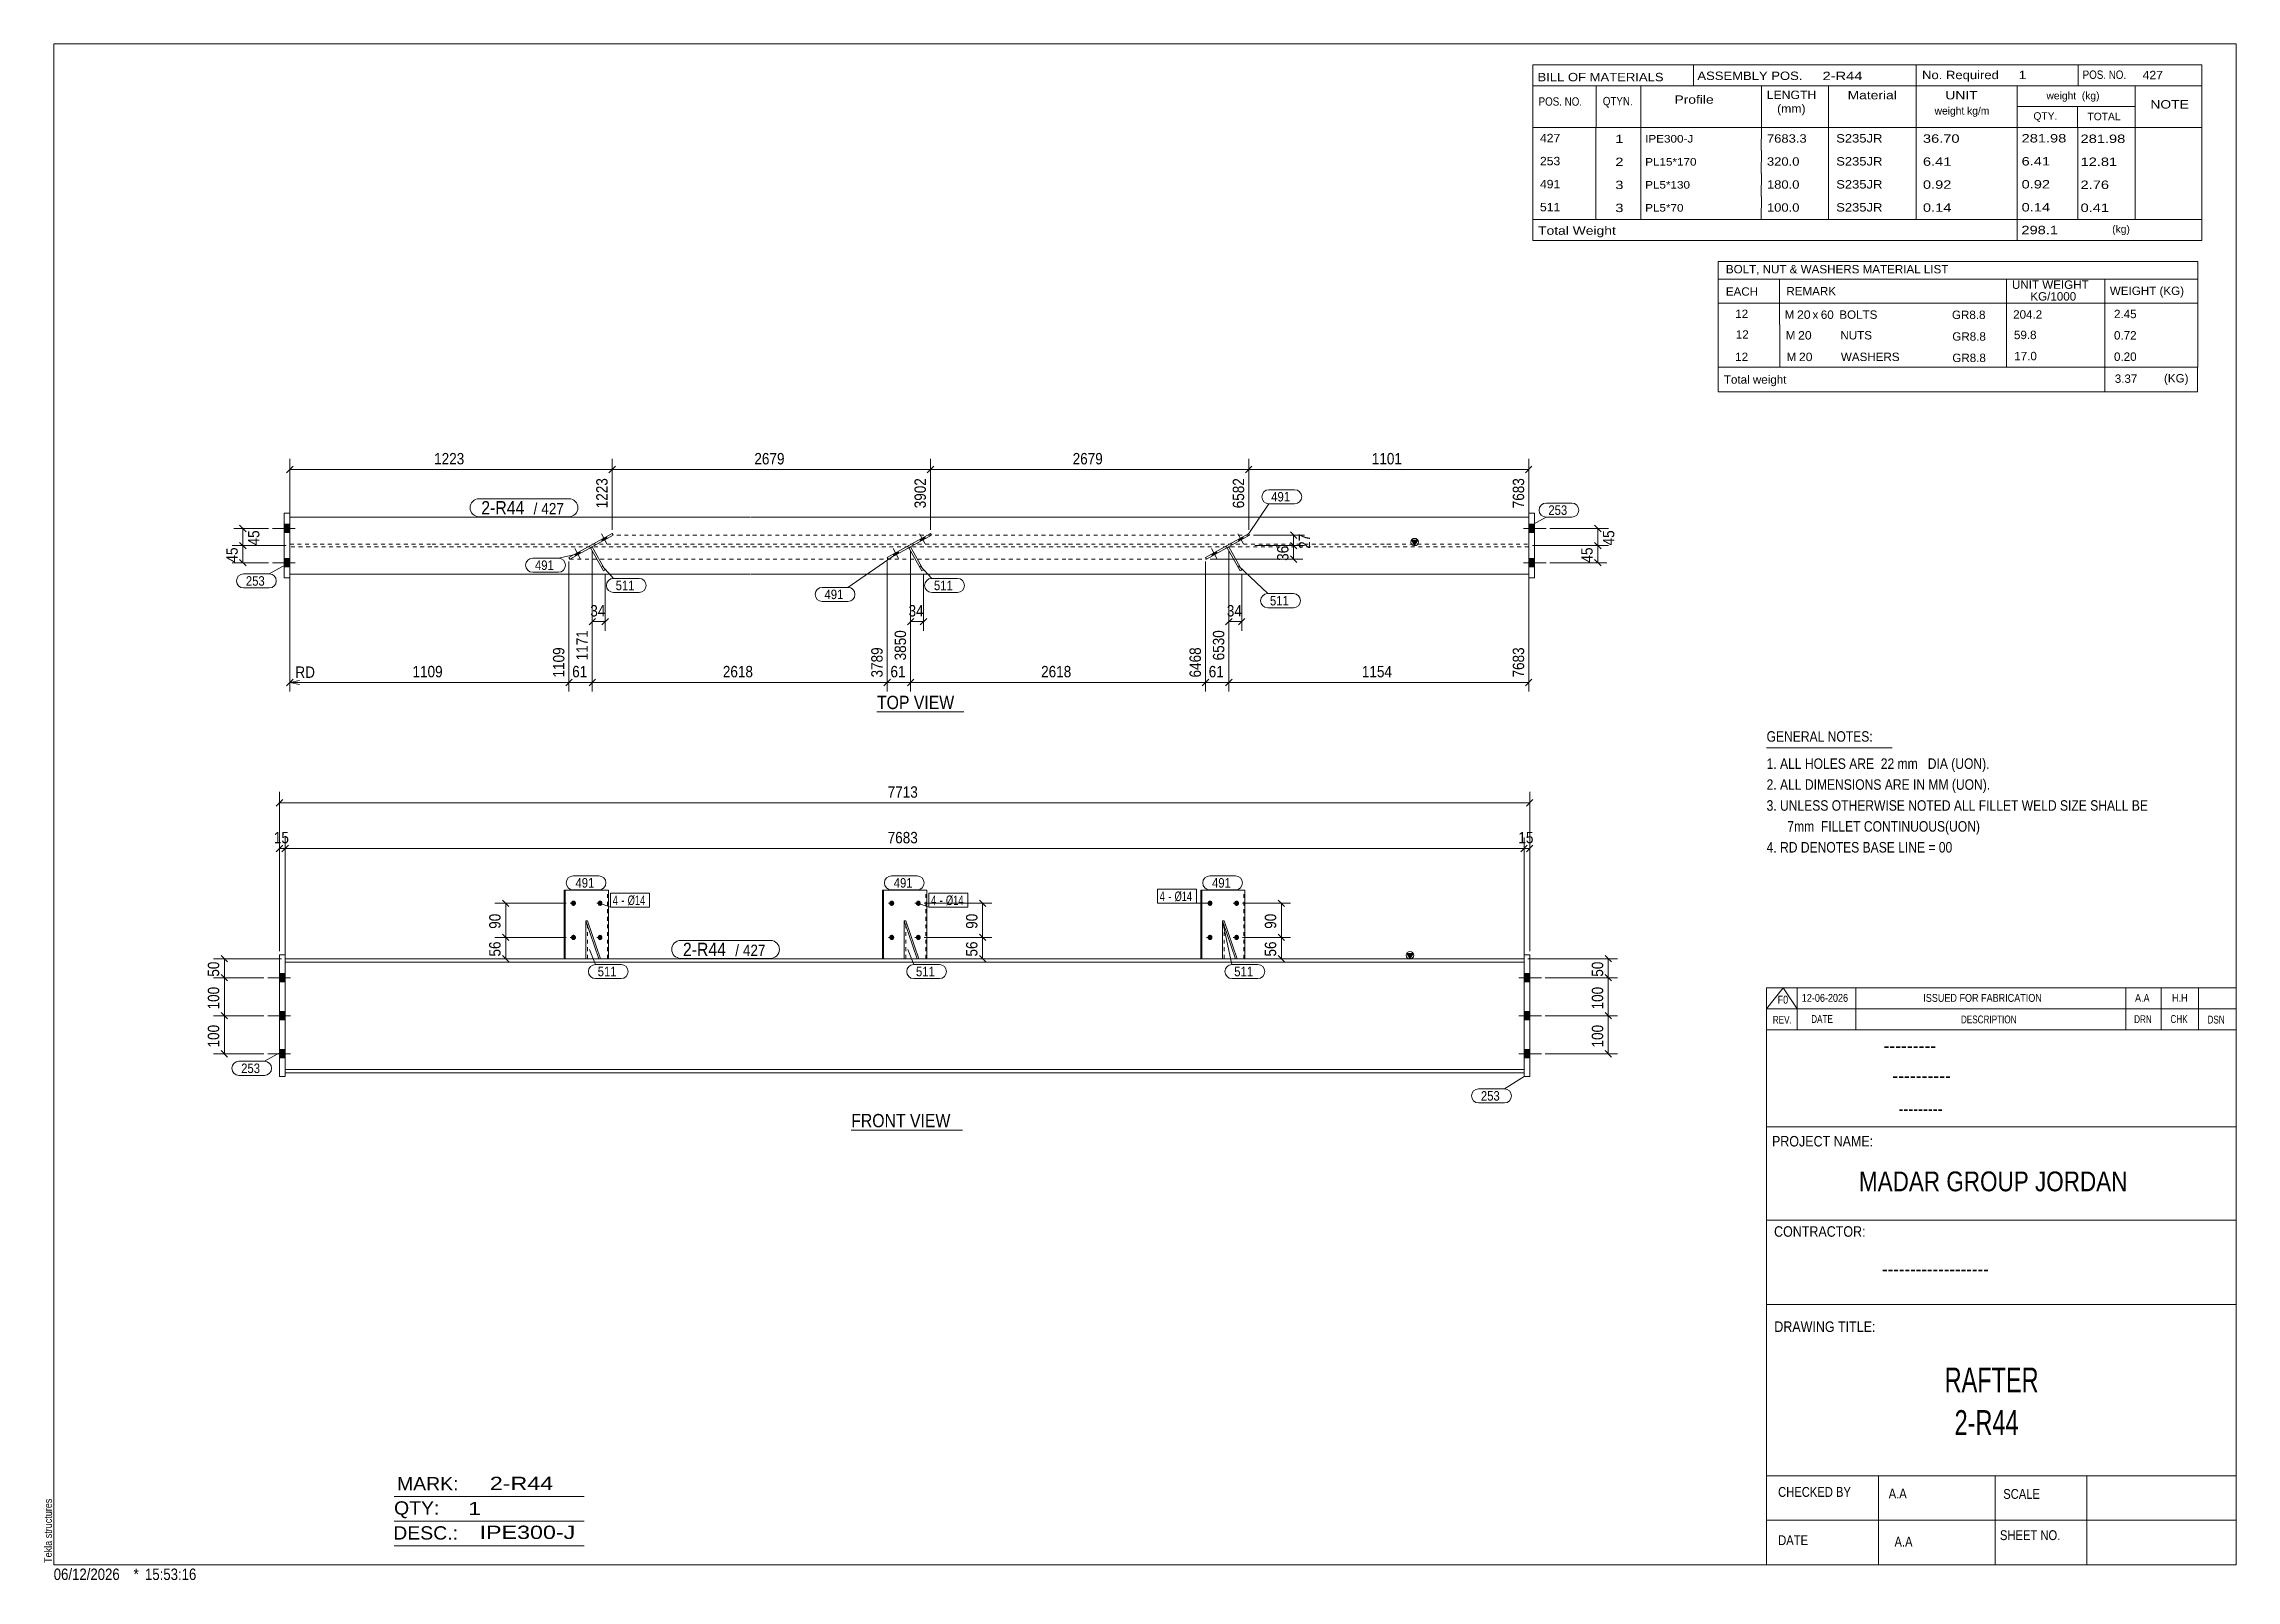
# Model space of a CAD drawing. Header units: millimetres. Extents: x 2 to 579, y 1 to 405.
import ezdxf

# ---------------------------------------------------------------- set-up
doc = ezdxf.new("R2010")
doc.units = ezdxf.units.MM
doc.linetypes.add('XKITLINE00', pattern=[0])
doc.linetypes.add('XKITLINE01', pattern=[4, 1, -1, 1, -1])
for name, color, linetype, lineweight in [('Bolt', 3, 'Continuous', 0), ('BoltMark', 7, 'Continuous', 0), ('Dimensions', 7, 'Continuous', 0), ('DrawingSheet', 5, 'Continuous', 0), ('GraphicObject', 6, 'Continuous', 0), ('OtherObjectType', 7, 'Continuous', 0), ('Part', 2, 'Continuous', 0), ('PartMark', 7, 'Continuous', 0)]:
    doc.layers.add(name, color=color, linetype=linetype, lineweight=lineweight)
doc.styles.add('@ARIAL_UNICODE_MS_BOLD', font='ARIAL.TTF')
doc.styles.add('ARIAL', font='ARIAL.TTF')
doc.styles.add('ARIAL_NARROW', font='ARIALN.TTF')
doc.styles.add('COMIC_SANS_MS_BOLD', font='COMICBD.TTF')
doc.styles.add('SWIS721_EX_BT', font='ARIAL.TTF')
doc.styles.add('SWISSE', font='ARIAL.TTF')

# ---------------------------------------------------------------- blocks, each defined once
blk = doc.blocks.new('*A1')
at = {"layer": 'Bolt'}
for points in [[(65.87, 158.29), (64.37, 158.29), (64.37, 160.49), (65.87, 160.49)], [(65.87, 158.29), (64.37, 158.29), (64.37, 160.49), (65.87, 160.49)], [(65.87, 148.29), (64.37, 148.29), (64.37, 150.49), (65.87, 150.49)], [(65.87, 148.29), (64.37, 148.29), (64.37, 150.49), (65.87, 150.49)], [(65.87, 138.29), (64.37, 138.29), (64.37, 140.49), (65.87, 140.49)], [(65.87, 138.29), (64.37, 138.29), (64.37, 140.49), (65.87, 140.49)]]:
    blk.add_hatch(color=3, dxfattribs=at).paths.add_polyline_path(points, flags=17)
at = {"layer": 'Bolt', "color": 3, "linetype": 'XKITLINE00', "lineweight": 0}
for p, q in [((61.27, 159.39), (67.27, 159.39)), ((61.27, 159.39), (67.27, 159.39)), ((64.37, 160.49), (65.87, 160.49)), ((64.37, 160.49), (65.87, 160.49)), ((64.37, 158.29), (65.87, 158.29)), ((64.37, 158.29), (65.87, 158.29)), ((64.37, 150.49), (65.87, 150.49)), ((64.37, 150.49), (65.87, 150.49)), ((61.27, 149.39), (67.27, 149.39)), ((61.27, 149.39), (67.27, 149.39)), ((64.37, 148.29), (65.87, 148.29)), ((64.37, 148.29), (65.87, 148.29)), ((61.27, 139.39), (67.27, 139.39)), ((61.27, 139.39), (67.27, 139.39)), ((64.37, 140.49), (65.87, 140.49)), ((64.37, 140.49), (65.87, 140.49)), ((64.37, 138.29), (65.87, 138.29)), ((64.37, 138.29), (65.87, 138.29))]:
    blk.add_line(p, q, dxfattribs=at)
blk = doc.blocks.new('*A2')
at = {"layer": 'Bolt'}
for points in [[(393.2, 158.29), (391.7, 158.29), (391.7, 160.49), (393.2, 160.49)], [(393.2, 158.29), (391.7, 158.29), (391.7, 160.49), (393.2, 160.49)], [(393.2, 148.29), (391.7, 148.29), (391.7, 150.49), (393.2, 150.49)], [(393.2, 148.29), (391.7, 148.29), (391.7, 150.49), (393.2, 150.49)], [(393.2, 138.29), (391.7, 138.29), (391.7, 140.49), (393.2, 140.49)], [(393.2, 138.29), (391.7, 138.29), (391.7, 140.49), (393.2, 140.49)]]:
    blk.add_hatch(color=3, dxfattribs=at).paths.add_polyline_path(points, flags=17)
at = {"layer": 'Bolt', "color": 3, "linetype": 'XKITLINE00', "lineweight": 0}
for p, q in [((396.3, 159.39), (390.3, 159.39)), ((396.3, 159.39), (390.3, 159.39)), ((393.2, 160.49), (391.7, 160.49)), ((393.2, 160.49), (391.7, 160.49)), ((393.2, 158.29), (391.7, 158.29)), ((393.2, 158.29), (391.7, 158.29)), ((393.2, 150.49), (391.7, 150.49)), ((393.2, 150.49), (391.7, 150.49)), ((396.3, 149.39), (390.3, 149.39)), ((396.3, 149.39), (390.3, 149.39)), ((393.2, 148.29), (391.7, 148.29)), ((393.2, 148.29), (391.7, 148.29)), ((396.3, 139.39), (390.3, 139.39)), ((396.3, 139.39), (390.3, 139.39)), ((393.2, 140.49), (391.7, 140.49)), ((393.2, 140.49), (391.7, 140.49)), ((393.2, 138.29), (391.7, 138.29)), ((393.2, 138.29), (391.7, 138.29))]:
    blk.add_line(p, q, dxfattribs=at)
blk = doc.blocks.new('*A3')
at = {"layer": 'Bolt'}
for points in [[(141.06, 179.02), (141.06, 179.05), (141.06, 179.09), (141.07, 179.12), (141.07, 179.16), (141.08, 179.19), (141.09, 179.22), (141.1, 179.25), (141.12, 179.28), (141.13, 179.32), (141.15, 179.35), (141.16, 179.37), (141.18, 179.4), (141.2, 179.43), (141.22, 179.46), (141.24, 179.48), (141.26, 179.5), (141.29, 179.53), (141.31, 179.55), (141.34, 179.57), (141.37, 179.59), (141.39, 179.6), (141.42, 179.62), (141.45, 179.63), (141.48, 179.64), (141.51, 179.66), (141.54, 179.66), (141.57, 179.67), (141.6, 179.68), (141.63, 179.68), (141.66, 179.68), (141.7, 179.69), (141.73, 179.68), (141.76, 179.68), (141.79, 179.68), (141.82, 179.67), (141.85, 179.66), (141.88, 179.66), (141.91, 179.64), (141.94, 179.63), (141.97, 179.62), (142, 179.6), (142.02, 179.59), (142.05, 179.57), (142.08, 179.55), (142.1, 179.53), (142.13, 179.5), (142.15, 179.48), (142.17, 179.46), (142.19, 179.43), (142.21, 179.4), (142.23, 179.37), (142.24, 179.35), (142.26, 179.32), (142.27, 179.28), (142.29, 179.25), (142.3, 179.22), (142.31, 179.19), (142.32, 179.16), (142.32, 179.12), (142.33, 179.09), (142.33, 179.05), (142.34, 179.02), (142.34, 178.99), (142.34, 178.95), (142.33, 178.92), (142.33, 178.88), (142.32, 178.85), (142.32, 178.82), (142.31, 178.78), (142.3, 178.75), (142.29, 178.72), (142.27, 178.69), (142.26, 178.66), (142.24, 178.63), (142.23, 178.6), (142.21, 178.57), (142.19, 178.54), (142.17, 178.52), (142.15, 178.49), (142.13, 178.47), (142.1, 178.44), (142.08, 178.42), (142.05, 178.4), (142.02, 178.38), (142, 178.37), (141.97, 178.35), (141.94, 178.34), (141.91, 178.33), (141.88, 178.32), (141.85, 178.31), (141.82, 178.3), (141.79, 178.29), (141.76, 178.29), (141.73, 178.29), (141.7, 178.29), (141.66, 178.29), (141.63, 178.29), (141.6, 178.29), (141.57, 178.3), (141.54, 178.31), (141.51, 178.32), (141.48, 178.33), (141.45, 178.34), (141.42, 178.35), (141.39, 178.37), (141.37, 178.38), (141.34, 178.4), (141.31, 178.42), (141.29, 178.44), (141.26, 178.47), (141.24, 178.49), (141.22, 178.52), (141.2, 178.54), (141.18, 178.57), (141.16, 178.6), (141.15, 178.63), (141.13, 178.66), (141.12, 178.69), (141.1, 178.72), (141.09, 178.75), (141.08, 178.78), (141.07, 178.82), (141.07, 178.85), (141.06, 178.88), (141.06, 178.92), (141.06, 178.95), (141.05, 178.99)], [(148.07, 179.02), (148.07, 179.05), (148.08, 179.09), (148.08, 179.12), (148.09, 179.16), (148.1, 179.19), (148.11, 179.22), (148.12, 179.25), (148.13, 179.28), (148.14, 179.32), (148.16, 179.35), (148.17, 179.37), (148.19, 179.4), (148.21, 179.43), (148.23, 179.46), (148.25, 179.48), (148.27, 179.5), (148.3, 179.53), (148.32, 179.55), (148.35, 179.57), (148.37, 179.59), (148.4, 179.6), (148.43, 179.62), (148.45, 179.63), (148.48, 179.64), (148.51, 179.66), (148.54, 179.66), (148.57, 179.67), (148.6, 179.68), (148.63, 179.68), (148.66, 179.68), (148.69, 179.69), (148.72, 179.68), (148.75, 179.68), (148.78, 179.68), (148.81, 179.67), (148.84, 179.66), (148.87, 179.66), (148.9, 179.64), (148.93, 179.63), (148.96, 179.62), (148.98, 179.6), (149.01, 179.59), (149.04, 179.57), (149.06, 179.55), (149.08, 179.53), (149.11, 179.5), (149.13, 179.48), (149.15, 179.46), (149.17, 179.43), (149.19, 179.4), (149.21, 179.37), (149.22, 179.35), (149.24, 179.32), (149.25, 179.28), (149.26, 179.25), (149.28, 179.22), (149.29, 179.19), (149.29, 179.16), (149.3, 179.12), (149.31, 179.09), (149.31, 179.05), (149.31, 179.02), (149.31, 178.99), (149.31, 178.95), (149.31, 178.92), (149.31, 178.88), (149.3, 178.85), (149.29, 178.82), (149.29, 178.78), (149.28, 178.75), (149.26, 178.72), (149.25, 178.69), (149.24, 178.66), (149.22, 178.63), (149.21, 178.6), (149.19, 178.57), (149.17, 178.54), (149.15, 178.52), (149.13, 178.49), (149.11, 178.47), (149.08, 178.44), (149.06, 178.42), (149.04, 178.4), (149.01, 178.38), (148.98, 178.37), (148.96, 178.35), (148.93, 178.34), (148.9, 178.33), (148.87, 178.32), (148.84, 178.31), (148.81, 178.3), (148.78, 178.29), (148.75, 178.29), (148.72, 178.29), (148.69, 178.29), (148.66, 178.29), (148.63, 178.29), (148.6, 178.29), (148.57, 178.3), (148.54, 178.31), (148.51, 178.32), (148.48, 178.33), (148.45, 178.34), (148.43, 178.35), (148.4, 178.37), (148.37, 178.38), (148.35, 178.4), (148.32, 178.42), (148.3, 178.44), (148.27, 178.47), (148.25, 178.49), (148.23, 178.52), (148.21, 178.54), (148.19, 178.57), (148.17, 178.6), (148.16, 178.63), (148.14, 178.66), (148.13, 178.69), (148.12, 178.72), (148.11, 178.75), (148.1, 178.78), (148.09, 178.82), (148.08, 178.85), (148.08, 178.88), (148.07, 178.92), (148.07, 178.95), (148.07, 178.99)], [(141.06, 170.02), (141.06, 170.05), (141.06, 170.09), (141.07, 170.12), (141.07, 170.16), (141.08, 170.19), (141.09, 170.22), (141.1, 170.25), (141.12, 170.28), (141.13, 170.32), (141.15, 170.35), (141.16, 170.37), (141.18, 170.4), (141.2, 170.43), (141.22, 170.46), (141.24, 170.48), (141.26, 170.5), (141.29, 170.53), (141.31, 170.55), (141.34, 170.57), (141.37, 170.59), (141.39, 170.6), (141.42, 170.62), (141.45, 170.63), (141.48, 170.64), (141.51, 170.66), (141.54, 170.66), (141.57, 170.67), (141.6, 170.68), (141.63, 170.68), (141.66, 170.68), (141.7, 170.69), (141.73, 170.68), (141.76, 170.68), (141.79, 170.68), (141.82, 170.67), (141.85, 170.66), (141.88, 170.66), (141.91, 170.64), (141.94, 170.63), (141.97, 170.62), (142, 170.6), (142.02, 170.59), (142.05, 170.57), (142.08, 170.55), (142.1, 170.53), (142.13, 170.5), (142.15, 170.48), (142.17, 170.46), (142.19, 170.43), (142.21, 170.4), (142.23, 170.37), (142.24, 170.35), (142.26, 170.32), (142.27, 170.28), (142.29, 170.25), (142.3, 170.22), (142.31, 170.19), (142.32, 170.16), (142.32, 170.12), (142.33, 170.09), (142.33, 170.05), (142.34, 170.02), (142.34, 169.99), (142.34, 169.95), (142.33, 169.92), (142.33, 169.88), (142.32, 169.85), (142.32, 169.82), (142.31, 169.78), (142.3, 169.75), (142.29, 169.72), (142.27, 169.69), (142.26, 169.66), (142.24, 169.63), (142.23, 169.6), (142.21, 169.57), (142.19, 169.54), (142.17, 169.52), (142.15, 169.49), (142.13, 169.47), (142.1, 169.44), (142.08, 169.42), (142.05, 169.4), (142.02, 169.38), (142, 169.37), (141.97, 169.35), (141.94, 169.34), (141.91, 169.33), (141.88, 169.32), (141.85, 169.31), (141.82, 169.3), (141.79, 169.29), (141.76, 169.29), (141.73, 169.29), (141.7, 169.29), (141.66, 169.29), (141.63, 169.29), (141.6, 169.29), (141.57, 169.3), (141.54, 169.31), (141.51, 169.32), (141.48, 169.33), (141.45, 169.34), (141.42, 169.35), (141.39, 169.37), (141.37, 169.38), (141.34, 169.4), (141.31, 169.42), (141.29, 169.44), (141.26, 169.47), (141.24, 169.49), (141.22, 169.52), (141.2, 169.54), (141.18, 169.57), (141.16, 169.6), (141.15, 169.63), (141.13, 169.66), (141.12, 169.69), (141.1, 169.72), (141.09, 169.75), (141.08, 169.78), (141.07, 169.82), (141.07, 169.85), (141.06, 169.88), (141.06, 169.92), (141.06, 169.95), (141.05, 169.99)], [(148.07, 170.02), (148.07, 170.05), (148.08, 170.09), (148.08, 170.12), (148.09, 170.16), (148.1, 170.19), (148.11, 170.22), (148.12, 170.25), (148.13, 170.28), (148.14, 170.32), (148.16, 170.35), (148.17, 170.37), (148.19, 170.4), (148.21, 170.43), (148.23, 170.46), (148.25, 170.48), (148.27, 170.5), (148.3, 170.53), (148.32, 170.55), (148.35, 170.57), (148.37, 170.59), (148.4, 170.6), (148.43, 170.62), (148.45, 170.63), (148.48, 170.64), (148.51, 170.66), (148.54, 170.66), (148.57, 170.67), (148.6, 170.68), (148.63, 170.68), (148.66, 170.68), (148.69, 170.69), (148.72, 170.68), (148.75, 170.68), (148.78, 170.68), (148.81, 170.67), (148.84, 170.66), (148.87, 170.66), (148.9, 170.64), (148.93, 170.63), (148.96, 170.62), (148.98, 170.6), (149.01, 170.59), (149.04, 170.57), (149.06, 170.55), (149.08, 170.53), (149.11, 170.5), (149.13, 170.48), (149.15, 170.46), (149.17, 170.43), (149.19, 170.4), (149.21, 170.37), (149.22, 170.35), (149.24, 170.32), (149.25, 170.28), (149.26, 170.25), (149.28, 170.22), (149.29, 170.19), (149.29, 170.16), (149.3, 170.12), (149.31, 170.09), (149.31, 170.05), (149.31, 170.02), (149.31, 169.99), (149.31, 169.95), (149.31, 169.92), (149.31, 169.88), (149.3, 169.85), (149.29, 169.82), (149.29, 169.78), (149.28, 169.75), (149.26, 169.72), (149.25, 169.69), (149.24, 169.66), (149.22, 169.63), (149.21, 169.6), (149.19, 169.57), (149.17, 169.54), (149.15, 169.52), (149.13, 169.49), (149.11, 169.47), (149.08, 169.44), (149.06, 169.42), (149.04, 169.4), (149.01, 169.38), (148.98, 169.37), (148.96, 169.35), (148.93, 169.34), (148.9, 169.33), (148.87, 169.32), (148.84, 169.31), (148.81, 169.3), (148.78, 169.29), (148.75, 169.29), (148.72, 169.29), (148.69, 169.29), (148.66, 169.29), (148.63, 169.29), (148.6, 169.29), (148.57, 169.3), (148.54, 169.31), (148.51, 169.32), (148.48, 169.33), (148.45, 169.34), (148.43, 169.35), (148.4, 169.37), (148.37, 169.38), (148.35, 169.4), (148.32, 169.42), (148.3, 169.44), (148.27, 169.47), (148.25, 169.49), (148.23, 169.52), (148.21, 169.54), (148.19, 169.57), (148.17, 169.6), (148.16, 169.63), (148.14, 169.66), (148.13, 169.69), (148.12, 169.72), (148.11, 169.75), (148.1, 169.78), (148.09, 169.82), (148.08, 169.85), (148.08, 169.88), (148.07, 169.92), (148.07, 169.95), (148.07, 169.99)]]:
    blk.add_hatch(color=3, dxfattribs=at).paths.add_polyline_path(points, flags=17)
at = {"layer": 'Bolt', "color": 3, "linetype": 'XKITLINE00', "lineweight": 0}
for p, q in [((142.26, 178.99), (140.8, 178.99)), ((149.25, 178.99), (147.8, 178.99)), ((142.26, 169.99), (140.8, 169.99)), ((149.25, 169.99), (147.8, 169.99))]:
    blk.add_line(p, q, dxfattribs=at)
blk = doc.blocks.new('*A4')
at = {"layer": 'Bolt'}
for points in [[(224.77, 179.02), (224.77, 179.05), (224.77, 179.09), (224.78, 179.12), (224.78, 179.16), (224.79, 179.19), (224.8, 179.22), (224.81, 179.25), (224.83, 179.28), (224.84, 179.32), (224.86, 179.35), (224.87, 179.37), (224.89, 179.4), (224.91, 179.43), (224.93, 179.46), (224.95, 179.48), (224.97, 179.5), (225, 179.53), (225.02, 179.55), (225.05, 179.57), (225.08, 179.59), (225.1, 179.6), (225.13, 179.62), (225.16, 179.63), (225.19, 179.64), (225.22, 179.66), (225.25, 179.66), (225.28, 179.67), (225.31, 179.68), (225.34, 179.68), (225.37, 179.68), (225.41, 179.69), (225.44, 179.68), (225.47, 179.68), (225.5, 179.68), (225.53, 179.67), (225.56, 179.66), (225.59, 179.66), (225.62, 179.64), (225.65, 179.63), (225.68, 179.62), (225.71, 179.6), (225.73, 179.59), (225.76, 179.57), (225.79, 179.55), (225.81, 179.53), (225.84, 179.5), (225.86, 179.48), (225.88, 179.46), (225.9, 179.43), (225.92, 179.4), (225.94, 179.37), (225.95, 179.35), (225.97, 179.32), (225.98, 179.28), (226, 179.25), (226.01, 179.22), (226.02, 179.19), (226.03, 179.16), (226.03, 179.12), (226.04, 179.09), (226.04, 179.05), (226.05, 179.02), (226.05, 178.99), (226.05, 178.95), (226.04, 178.92), (226.04, 178.88), (226.03, 178.85), (226.03, 178.82), (226.02, 178.78), (226.01, 178.75), (226, 178.72), (225.98, 178.69), (225.97, 178.66), (225.95, 178.63), (225.94, 178.6), (225.92, 178.57), (225.9, 178.54), (225.88, 178.52), (225.86, 178.49), (225.84, 178.47), (225.81, 178.44), (225.79, 178.42), (225.76, 178.4), (225.73, 178.38), (225.71, 178.37), (225.68, 178.35), (225.65, 178.34), (225.62, 178.33), (225.59, 178.32), (225.56, 178.31), (225.53, 178.3), (225.5, 178.29), (225.47, 178.29), (225.44, 178.29), (225.41, 178.29), (225.37, 178.29), (225.34, 178.29), (225.31, 178.29), (225.28, 178.3), (225.25, 178.31), (225.22, 178.32), (225.19, 178.33), (225.16, 178.34), (225.13, 178.35), (225.1, 178.37), (225.08, 178.38), (225.05, 178.4), (225.02, 178.42), (225, 178.44), (224.97, 178.47), (224.95, 178.49), (224.93, 178.52), (224.91, 178.54), (224.89, 178.57), (224.87, 178.6), (224.86, 178.63), (224.84, 178.66), (224.83, 178.69), (224.81, 178.72), (224.8, 178.75), (224.79, 178.78), (224.78, 178.82), (224.78, 178.85), (224.77, 178.88), (224.77, 178.92), (224.77, 178.95), (224.76, 178.99)], [(231.78, 179.02), (231.78, 179.05), (231.79, 179.09), (231.79, 179.12), (231.8, 179.16), (231.81, 179.19), (231.82, 179.22), (231.83, 179.25), (231.84, 179.28), (231.85, 179.32), (231.87, 179.35), (231.88, 179.37), (231.9, 179.4), (231.92, 179.43), (231.94, 179.46), (231.96, 179.48), (231.98, 179.5), (232.01, 179.53), (232.03, 179.55), (232.06, 179.57), (232.08, 179.59), (232.11, 179.6), (232.14, 179.62), (232.16, 179.63), (232.19, 179.64), (232.22, 179.66), (232.25, 179.66), (232.28, 179.67), (232.31, 179.68), (232.34, 179.68), (232.37, 179.68), (232.4, 179.69), (232.43, 179.68), (232.46, 179.68), (232.49, 179.68), (232.52, 179.67), (232.55, 179.66), (232.58, 179.66), (232.61, 179.64), (232.64, 179.63), (232.67, 179.62), (232.69, 179.6), (232.72, 179.59), (232.75, 179.57), (232.77, 179.55), (232.79, 179.53), (232.82, 179.5), (232.84, 179.48), (232.86, 179.46), (232.88, 179.43), (232.9, 179.4), (232.92, 179.37), (232.93, 179.35), (232.95, 179.32), (232.96, 179.28), (232.97, 179.25), (232.99, 179.22), (233, 179.19), (233, 179.16), (233.01, 179.12), (233.02, 179.09), (233.02, 179.05), (233.02, 179.02), (233.02, 178.99), (233.02, 178.95), (233.02, 178.92), (233.02, 178.88), (233.01, 178.85), (233, 178.82), (233, 178.78), (232.99, 178.75), (232.97, 178.72), (232.96, 178.69), (232.95, 178.66), (232.93, 178.63), (232.92, 178.6), (232.9, 178.57), (232.88, 178.54), (232.86, 178.52), (232.84, 178.49), (232.82, 178.47), (232.79, 178.44), (232.77, 178.42), (232.75, 178.4), (232.72, 178.38), (232.69, 178.37), (232.67, 178.35), (232.64, 178.34), (232.61, 178.33), (232.58, 178.32), (232.55, 178.31), (232.52, 178.3), (232.49, 178.29), (232.46, 178.29), (232.43, 178.29), (232.4, 178.29), (232.37, 178.29), (232.34, 178.29), (232.31, 178.29), (232.28, 178.3), (232.25, 178.31), (232.22, 178.32), (232.19, 178.33), (232.16, 178.34), (232.14, 178.35), (232.11, 178.37), (232.08, 178.38), (232.06, 178.4), (232.03, 178.42), (232.01, 178.44), (231.98, 178.47), (231.96, 178.49), (231.94, 178.52), (231.92, 178.54), (231.9, 178.57), (231.88, 178.6), (231.87, 178.63), (231.85, 178.66), (231.84, 178.69), (231.83, 178.72), (231.82, 178.75), (231.81, 178.78), (231.8, 178.82), (231.79, 178.85), (231.79, 178.88), (231.78, 178.92), (231.78, 178.95), (231.78, 178.99)], [(224.77, 170.02), (224.77, 170.05), (224.77, 170.09), (224.78, 170.12), (224.78, 170.16), (224.79, 170.19), (224.8, 170.22), (224.81, 170.25), (224.83, 170.28), (224.84, 170.32), (224.86, 170.35), (224.87, 170.37), (224.89, 170.4), (224.91, 170.43), (224.93, 170.46), (224.95, 170.48), (224.97, 170.5), (225, 170.53), (225.02, 170.55), (225.05, 170.57), (225.08, 170.59), (225.1, 170.6), (225.13, 170.62), (225.16, 170.63), (225.19, 170.64), (225.22, 170.66), (225.25, 170.66), (225.28, 170.67), (225.31, 170.68), (225.34, 170.68), (225.37, 170.68), (225.41, 170.69), (225.44, 170.68), (225.47, 170.68), (225.5, 170.68), (225.53, 170.67), (225.56, 170.66), (225.59, 170.66), (225.62, 170.64), (225.65, 170.63), (225.68, 170.62), (225.71, 170.6), (225.73, 170.59), (225.76, 170.57), (225.79, 170.55), (225.81, 170.53), (225.84, 170.5), (225.86, 170.48), (225.88, 170.46), (225.9, 170.43), (225.92, 170.4), (225.94, 170.37), (225.95, 170.35), (225.97, 170.32), (225.98, 170.28), (226, 170.25), (226.01, 170.22), (226.02, 170.19), (226.03, 170.16), (226.03, 170.12), (226.04, 170.09), (226.04, 170.05), (226.05, 170.02), (226.05, 169.99), (226.05, 169.95), (226.04, 169.92), (226.04, 169.88), (226.03, 169.85), (226.03, 169.82), (226.02, 169.78), (226.01, 169.75), (226, 169.72), (225.98, 169.69), (225.97, 169.66), (225.95, 169.63), (225.94, 169.6), (225.92, 169.57), (225.9, 169.54), (225.88, 169.52), (225.86, 169.49), (225.84, 169.47), (225.81, 169.44), (225.79, 169.42), (225.76, 169.4), (225.73, 169.38), (225.71, 169.37), (225.68, 169.35), (225.65, 169.34), (225.62, 169.33), (225.59, 169.32), (225.56, 169.31), (225.53, 169.3), (225.5, 169.29), (225.47, 169.29), (225.44, 169.29), (225.41, 169.29), (225.37, 169.29), (225.34, 169.29), (225.31, 169.29), (225.28, 169.3), (225.25, 169.31), (225.22, 169.32), (225.19, 169.33), (225.16, 169.34), (225.13, 169.35), (225.1, 169.37), (225.08, 169.38), (225.05, 169.4), (225.02, 169.42), (225, 169.44), (224.97, 169.47), (224.95, 169.49), (224.93, 169.52), (224.91, 169.54), (224.89, 169.57), (224.87, 169.6), (224.86, 169.63), (224.84, 169.66), (224.83, 169.69), (224.81, 169.72), (224.8, 169.75), (224.79, 169.78), (224.78, 169.82), (224.78, 169.85), (224.77, 169.88), (224.77, 169.92), (224.77, 169.95), (224.76, 169.99)], [(231.78, 170.02), (231.78, 170.05), (231.79, 170.09), (231.79, 170.12), (231.8, 170.16), (231.81, 170.19), (231.82, 170.22), (231.83, 170.25), (231.84, 170.28), (231.85, 170.32), (231.87, 170.35), (231.88, 170.37), (231.9, 170.4), (231.92, 170.43), (231.94, 170.46), (231.96, 170.48), (231.98, 170.5), (232.01, 170.53), (232.03, 170.55), (232.06, 170.57), (232.08, 170.59), (232.11, 170.6), (232.14, 170.62), (232.16, 170.63), (232.19, 170.64), (232.22, 170.66), (232.25, 170.66), (232.28, 170.67), (232.31, 170.68), (232.34, 170.68), (232.37, 170.68), (232.4, 170.69), (232.43, 170.68), (232.46, 170.68), (232.49, 170.68), (232.52, 170.67), (232.55, 170.66), (232.58, 170.66), (232.61, 170.64), (232.64, 170.63), (232.67, 170.62), (232.69, 170.6), (232.72, 170.59), (232.75, 170.57), (232.77, 170.55), (232.79, 170.53), (232.82, 170.5), (232.84, 170.48), (232.86, 170.46), (232.88, 170.43), (232.9, 170.4), (232.92, 170.37), (232.93, 170.35), (232.95, 170.32), (232.96, 170.28), (232.97, 170.25), (232.99, 170.22), (233, 170.19), (233, 170.16), (233.01, 170.12), (233.02, 170.09), (233.02, 170.05), (233.02, 170.02), (233.02, 169.99), (233.02, 169.95), (233.02, 169.92), (233.02, 169.88), (233.01, 169.85), (233, 169.82), (233, 169.78), (232.99, 169.75), (232.97, 169.72), (232.96, 169.69), (232.95, 169.66), (232.93, 169.63), (232.92, 169.6), (232.9, 169.57), (232.88, 169.54), (232.86, 169.52), (232.84, 169.49), (232.82, 169.47), (232.79, 169.44), (232.77, 169.42), (232.75, 169.4), (232.72, 169.38), (232.69, 169.37), (232.67, 169.35), (232.64, 169.34), (232.61, 169.33), (232.58, 169.32), (232.55, 169.31), (232.52, 169.3), (232.49, 169.29), (232.46, 169.29), (232.43, 169.29), (232.4, 169.29), (232.37, 169.29), (232.34, 169.29), (232.31, 169.29), (232.28, 169.3), (232.25, 169.31), (232.22, 169.32), (232.19, 169.33), (232.16, 169.34), (232.14, 169.35), (232.11, 169.37), (232.08, 169.38), (232.06, 169.4), (232.03, 169.42), (232.01, 169.44), (231.98, 169.47), (231.96, 169.49), (231.94, 169.52), (231.92, 169.54), (231.9, 169.57), (231.88, 169.6), (231.87, 169.63), (231.85, 169.66), (231.84, 169.69), (231.83, 169.72), (231.82, 169.75), (231.81, 169.78), (231.8, 169.82), (231.79, 169.85), (231.79, 169.88), (231.78, 169.92), (231.78, 169.95), (231.78, 169.99)]]:
    blk.add_hatch(color=3, dxfattribs=at).paths.add_polyline_path(points, flags=17)
at = {"layer": 'Bolt', "color": 3, "linetype": 'XKITLINE00', "lineweight": 0}
for p, q in [((225.97, 178.99), (224.51, 178.99)), ((232.96, 178.99), (231.51, 178.99)), ((225.97, 169.99), (224.51, 169.99)), ((232.96, 169.99), (231.51, 169.99))]:
    blk.add_line(p, q, dxfattribs=at)
blk = doc.blocks.new('*A5')
at = {"layer": 'Bolt'}
for points in [[(308.48, 179.02), (308.48, 179.05), (308.48, 179.09), (308.49, 179.12), (308.49, 179.16), (308.5, 179.19), (308.51, 179.22), (308.52, 179.25), (308.54, 179.28), (308.55, 179.32), (308.57, 179.35), (308.58, 179.37), (308.6, 179.4), (308.62, 179.43), (308.64, 179.46), (308.66, 179.48), (308.68, 179.5), (308.71, 179.53), (308.73, 179.55), (308.76, 179.57), (308.79, 179.59), (308.81, 179.6), (308.84, 179.62), (308.87, 179.63), (308.9, 179.64), (308.93, 179.66), (308.96, 179.66), (308.99, 179.67), (309.02, 179.68), (309.05, 179.68), (309.08, 179.68), (309.12, 179.69), (309.15, 179.68), (309.18, 179.68), (309.21, 179.68), (309.24, 179.67), (309.27, 179.66), (309.3, 179.66), (309.33, 179.64), (309.36, 179.63), (309.39, 179.62), (309.42, 179.6), (309.44, 179.59), (309.47, 179.57), (309.5, 179.55), (309.52, 179.53), (309.55, 179.5), (309.57, 179.48), (309.59, 179.46), (309.61, 179.43), (309.63, 179.4), (309.65, 179.37), (309.67, 179.35), (309.68, 179.32), (309.69, 179.28), (309.71, 179.25), (309.72, 179.22), (309.73, 179.19), (309.74, 179.16), (309.74, 179.12), (309.75, 179.09), (309.75, 179.05), (309.76, 179.02), (309.76, 178.99), (309.76, 178.95), (309.75, 178.92), (309.75, 178.88), (309.74, 178.85), (309.74, 178.82), (309.73, 178.78), (309.72, 178.75), (309.71, 178.72), (309.69, 178.69), (309.68, 178.66), (309.67, 178.63), (309.65, 178.6), (309.63, 178.57), (309.61, 178.54), (309.59, 178.52), (309.57, 178.49), (309.55, 178.47), (309.52, 178.44), (309.5, 178.42), (309.47, 178.4), (309.44, 178.38), (309.42, 178.37), (309.39, 178.35), (309.36, 178.34), (309.33, 178.33), (309.3, 178.32), (309.27, 178.31), (309.24, 178.3), (309.21, 178.29), (309.18, 178.29), (309.15, 178.29), (309.12, 178.29), (309.08, 178.29), (309.05, 178.29), (309.02, 178.29), (308.99, 178.3), (308.96, 178.31), (308.93, 178.32), (308.9, 178.33), (308.87, 178.34), (308.84, 178.35), (308.81, 178.37), (308.79, 178.38), (308.76, 178.4), (308.73, 178.42), (308.71, 178.44), (308.68, 178.47), (308.66, 178.49), (308.64, 178.52), (308.62, 178.54), (308.6, 178.57), (308.58, 178.6), (308.57, 178.63), (308.55, 178.66), (308.54, 178.69), (308.52, 178.72), (308.51, 178.75), (308.5, 178.78), (308.49, 178.82), (308.49, 178.85), (308.48, 178.88), (308.48, 178.92), (308.48, 178.95), (308.47, 178.99)], [(315.49, 179.02), (315.49, 179.05), (315.5, 179.09), (315.5, 179.12), (315.51, 179.16), (315.52, 179.19), (315.53, 179.22), (315.54, 179.25), (315.55, 179.28), (315.56, 179.32), (315.58, 179.35), (315.59, 179.37), (315.61, 179.4), (315.63, 179.43), (315.65, 179.46), (315.67, 179.48), (315.69, 179.5), (315.72, 179.53), (315.74, 179.55), (315.77, 179.57), (315.79, 179.59), (315.82, 179.6), (315.85, 179.62), (315.87, 179.63), (315.9, 179.64), (315.93, 179.66), (315.96, 179.66), (315.99, 179.67), (316.02, 179.68), (316.05, 179.68), (316.08, 179.68), (316.11, 179.69), (316.14, 179.68), (316.17, 179.68), (316.2, 179.68), (316.23, 179.67), (316.26, 179.66), (316.29, 179.66), (316.32, 179.64), (316.35, 179.63), (316.38, 179.62), (316.4, 179.6), (316.43, 179.59), (316.46, 179.57), (316.48, 179.55), (316.5, 179.53), (316.53, 179.5), (316.55, 179.48), (316.57, 179.46), (316.59, 179.43), (316.61, 179.4), (316.63, 179.37), (316.64, 179.35), (316.66, 179.32), (316.67, 179.28), (316.68, 179.25), (316.7, 179.22), (316.71, 179.19), (316.71, 179.16), (316.72, 179.12), (316.73, 179.09), (316.73, 179.05), (316.73, 179.02), (316.73, 178.99), (316.73, 178.95), (316.73, 178.92), (316.73, 178.88), (316.72, 178.85), (316.71, 178.82), (316.71, 178.78), (316.7, 178.75), (316.68, 178.72), (316.67, 178.69), (316.66, 178.66), (316.64, 178.63), (316.63, 178.6), (316.61, 178.57), (316.59, 178.54), (316.57, 178.52), (316.55, 178.49), (316.53, 178.47), (316.5, 178.44), (316.48, 178.42), (316.46, 178.4), (316.43, 178.38), (316.4, 178.37), (316.38, 178.35), (316.35, 178.34), (316.32, 178.33), (316.29, 178.32), (316.26, 178.31), (316.23, 178.3), (316.2, 178.29), (316.17, 178.29), (316.14, 178.29), (316.11, 178.29), (316.08, 178.29), (316.05, 178.29), (316.02, 178.29), (315.99, 178.3), (315.96, 178.31), (315.93, 178.32), (315.9, 178.33), (315.87, 178.34), (315.85, 178.35), (315.82, 178.37), (315.79, 178.38), (315.77, 178.4), (315.74, 178.42), (315.72, 178.44), (315.69, 178.47), (315.67, 178.49), (315.65, 178.52), (315.63, 178.54), (315.61, 178.57), (315.59, 178.6), (315.58, 178.63), (315.56, 178.66), (315.55, 178.69), (315.54, 178.72), (315.53, 178.75), (315.52, 178.78), (315.51, 178.82), (315.5, 178.85), (315.5, 178.88), (315.49, 178.92), (315.49, 178.95), (315.49, 178.99)], [(308.48, 170.02), (308.48, 170.05), (308.48, 170.09), (308.49, 170.12), (308.49, 170.16), (308.5, 170.19), (308.51, 170.22), (308.52, 170.25), (308.54, 170.28), (308.55, 170.32), (308.57, 170.35), (308.58, 170.37), (308.6, 170.4), (308.62, 170.43), (308.64, 170.46), (308.66, 170.48), (308.68, 170.5), (308.71, 170.53), (308.73, 170.55), (308.76, 170.57), (308.79, 170.59), (308.81, 170.6), (308.84, 170.62), (308.87, 170.63), (308.9, 170.64), (308.93, 170.66), (308.96, 170.66), (308.99, 170.67), (309.02, 170.68), (309.05, 170.68), (309.08, 170.68), (309.12, 170.69), (309.15, 170.68), (309.18, 170.68), (309.21, 170.68), (309.24, 170.67), (309.27, 170.66), (309.3, 170.66), (309.33, 170.64), (309.36, 170.63), (309.39, 170.62), (309.42, 170.6), (309.44, 170.59), (309.47, 170.57), (309.5, 170.55), (309.52, 170.53), (309.55, 170.5), (309.57, 170.48), (309.59, 170.46), (309.61, 170.43), (309.63, 170.4), (309.65, 170.37), (309.67, 170.35), (309.68, 170.32), (309.69, 170.28), (309.71, 170.25), (309.72, 170.22), (309.73, 170.19), (309.74, 170.16), (309.74, 170.12), (309.75, 170.09), (309.75, 170.05), (309.76, 170.02), (309.76, 169.99), (309.76, 169.95), (309.75, 169.92), (309.75, 169.88), (309.74, 169.85), (309.74, 169.82), (309.73, 169.78), (309.72, 169.75), (309.71, 169.72), (309.69, 169.69), (309.68, 169.66), (309.67, 169.63), (309.65, 169.6), (309.63, 169.57), (309.61, 169.54), (309.59, 169.52), (309.57, 169.49), (309.55, 169.47), (309.52, 169.44), (309.5, 169.42), (309.47, 169.4), (309.44, 169.38), (309.42, 169.37), (309.39, 169.35), (309.36, 169.34), (309.33, 169.33), (309.3, 169.32), (309.27, 169.31), (309.24, 169.3), (309.21, 169.29), (309.18, 169.29), (309.15, 169.29), (309.12, 169.29), (309.08, 169.29), (309.05, 169.29), (309.02, 169.29), (308.99, 169.3), (308.96, 169.31), (308.93, 169.32), (308.9, 169.33), (308.87, 169.34), (308.84, 169.35), (308.81, 169.37), (308.79, 169.38), (308.76, 169.4), (308.73, 169.42), (308.71, 169.44), (308.68, 169.47), (308.66, 169.49), (308.64, 169.52), (308.62, 169.54), (308.6, 169.57), (308.58, 169.6), (308.57, 169.63), (308.55, 169.66), (308.54, 169.69), (308.52, 169.72), (308.51, 169.75), (308.5, 169.78), (308.49, 169.82), (308.49, 169.85), (308.48, 169.88), (308.48, 169.92), (308.48, 169.95), (308.47, 169.99)], [(315.49, 170.02), (315.49, 170.05), (315.5, 170.09), (315.5, 170.12), (315.51, 170.16), (315.52, 170.19), (315.53, 170.22), (315.54, 170.25), (315.55, 170.28), (315.56, 170.32), (315.58, 170.35), (315.59, 170.37), (315.61, 170.4), (315.63, 170.43), (315.65, 170.46), (315.67, 170.48), (315.69, 170.5), (315.72, 170.53), (315.74, 170.55), (315.77, 170.57), (315.79, 170.59), (315.82, 170.6), (315.85, 170.62), (315.87, 170.63), (315.9, 170.64), (315.93, 170.66), (315.96, 170.66), (315.99, 170.67), (316.02, 170.68), (316.05, 170.68), (316.08, 170.68), (316.11, 170.69), (316.14, 170.68), (316.17, 170.68), (316.2, 170.68), (316.23, 170.67), (316.26, 170.66), (316.29, 170.66), (316.32, 170.64), (316.35, 170.63), (316.38, 170.62), (316.4, 170.6), (316.43, 170.59), (316.46, 170.57), (316.48, 170.55), (316.5, 170.53), (316.53, 170.5), (316.55, 170.48), (316.57, 170.46), (316.59, 170.43), (316.61, 170.4), (316.63, 170.37), (316.64, 170.35), (316.66, 170.32), (316.67, 170.28), (316.68, 170.25), (316.7, 170.22), (316.71, 170.19), (316.71, 170.16), (316.72, 170.12), (316.73, 170.09), (316.73, 170.05), (316.73, 170.02), (316.73, 169.99), (316.73, 169.95), (316.73, 169.92), (316.73, 169.88), (316.72, 169.85), (316.71, 169.82), (316.71, 169.78), (316.7, 169.75), (316.68, 169.72), (316.67, 169.69), (316.66, 169.66), (316.64, 169.63), (316.63, 169.6), (316.61, 169.57), (316.59, 169.54), (316.57, 169.52), (316.55, 169.49), (316.53, 169.47), (316.5, 169.44), (316.48, 169.42), (316.46, 169.4), (316.43, 169.38), (316.4, 169.37), (316.38, 169.35), (316.35, 169.34), (316.32, 169.33), (316.29, 169.32), (316.26, 169.31), (316.23, 169.3), (316.2, 169.29), (316.17, 169.29), (316.14, 169.29), (316.11, 169.29), (316.08, 169.29), (316.05, 169.29), (316.02, 169.29), (315.99, 169.3), (315.96, 169.31), (315.93, 169.32), (315.9, 169.33), (315.87, 169.34), (315.85, 169.35), (315.82, 169.37), (315.79, 169.38), (315.77, 169.4), (315.74, 169.42), (315.72, 169.44), (315.69, 169.47), (315.67, 169.49), (315.65, 169.52), (315.63, 169.54), (315.61, 169.57), (315.59, 169.6), (315.58, 169.63), (315.56, 169.66), (315.55, 169.69), (315.54, 169.72), (315.53, 169.75), (315.52, 169.78), (315.51, 169.82), (315.5, 169.85), (315.5, 169.88), (315.49, 169.92), (315.49, 169.95), (315.49, 169.99)]]:
    blk.add_hatch(color=3, dxfattribs=at).paths.add_polyline_path(points, flags=17)
at = {"layer": 'Bolt', "color": 3, "linetype": 'XKITLINE00', "lineweight": 0}
for p, q in [((309.68, 178.99), (308.22, 178.99)), ((316.67, 178.99), (315.22, 178.99)), ((309.68, 169.99), (308.22, 169.99)), ((316.67, 169.99), (315.22, 169.99))]:
    blk.add_line(p, q, dxfattribs=at)
blk = doc.blocks.new('*A6')
at = {"layer": 'Part'}
blk.add_hatch(color=2, dxfattribs=at).paths.add_polyline_path([(360.9, 165.79), (362.5, 165.79), (361.7, 164.39)], flags=17)
at = {"layer": 'Part', "color": 2, "linetype": 'XKITLINE00', "lineweight": 0}
for p, q in [((65.87, 164.39), (103.17, 164.39)), ((103.17, 163.49), (65.87, 163.49)), ((103.27, 164.39), (186.88, 164.39)), ((186.88, 163.49), (103.27, 163.49)), ((186.98, 164.39), (270.59, 164.39)), ((270.59, 163.49), (186.98, 163.49)), ((270.69, 164.39), (354.3, 164.39)), ((354.3, 163.49), (270.69, 163.49)), ((354.4, 164.39), (391.7, 164.39)), ((391.7, 163.49), (354.4, 163.49)), ((361.7, 164.39), (360.9, 165.79)), ((360.9, 165.79), (362.5, 165.79)), ((362.5, 165.79), (361.7, 164.39)), ((103.17, 135.29), (65.87, 135.29)), ((65.87, 134.39), (103.17, 134.39)), ((186.88, 135.29), (103.27, 135.29)), ((103.27, 134.39), (186.88, 134.39)), ((270.59, 135.29), (186.98, 135.29)), ((186.98, 134.39), (270.59, 134.39)), ((354.3, 135.29), (270.69, 135.29)), ((270.69, 134.39), (354.3, 134.39)), ((391.7, 135.29), (354.4, 135.29)), ((354.4, 134.39), (391.7, 134.39))]:
    blk.add_line(p, q, dxfattribs=at)
at = {"layer": 'Part', "color": 7, "linetype": 'XKITLINE01', "lineweight": 0}
for p, q in [((65.87, 164.39), (65.87, 134.39)), ((391.7, 164.39), (391.7, 134.39))]:
    blk.add_line(p, q, dxfattribs=at)
at = {"layer": 'Part', "color": 2, "linetype": 'XKITLINE00', "lineweight": 0}
blk.add_circle((361.7, 165.29), 1, dxfattribs=at)
blk = doc.blocks.new('*A7')
at = {"layer": 'Part', "color": 2, "linetype": 'XKITLINE00', "lineweight": 0}
for p, q in [((65.87, 165.39), (64.37, 165.39)), ((64.37, 165.39), (64.37, 133.39)), ((65.87, 133.39), (65.87, 165.39)), ((64.37, 133.39), (65.87, 133.39))]:
    blk.add_line(p, q, dxfattribs=at)
blk = doc.blocks.new('*A8')
at = {"layer": 'Part', "color": 2, "linetype": 'XKITLINE00', "lineweight": 0}
for p, q in [((391.7, 133.39), (391.7, 165.39)), ((391.7, 165.39), (393.2, 165.39)), ((393.2, 133.39), (393.2, 165.39)), ((391.7, 133.39), (393.2, 133.39))]:
    blk.add_line(p, q, dxfattribs=at)
blk = doc.blocks.new('*A9')
at = {"layer": 'Part', "color": 2, "linetype": 'XKITLINE00', "lineweight": 0}
for p, q in [((139.27, 182.39), (150.88, 182.39)), ((139.27, 164.39), (139.27, 182.39)), ((139.51, 164.39), (139.51, 182.39)), ((150.88, 182.39), (150.88, 164.39))]:
    blk.add_line(p, q, dxfattribs=at)
at = {"layer": 'Part', "color": 7, "linetype": 'XKITLINE01', "lineweight": 0}
for p, q in [((150.63, 164.39), (150.63, 182.39)), ((150.88, 164.39), (139.27, 164.39))]:
    blk.add_line(p, q, dxfattribs=at)
blk = doc.blocks.new('*A10')
at = {"layer": 'Part', "color": 2, "linetype": 'XKITLINE00', "lineweight": 0}
for p, q in [((148.37, 164.39), (144.97, 174.39)), ((144.97, 174.39), (144.97, 164.39)), ((144.97, 174.39), (145.41, 174.39)), ((145.41, 174.39), (148.81, 164.39))]:
    blk.add_line(p, q, dxfattribs=at)
at = {"layer": 'Part', "color": 7, "linetype": 'XKITLINE01', "lineweight": 0}
for p, q in [((145.41, 164.39), (145.41, 174.39)), ((148.81, 164.39), (144.97, 164.39))]:
    blk.add_line(p, q, dxfattribs=at)
blk = doc.blocks.new('*A11')
at = {"layer": 'Part', "color": 2, "linetype": 'XKITLINE00', "lineweight": 0}
for p, q in [((222.98, 182.39), (234.59, 182.39)), ((222.98, 164.39), (222.98, 182.39)), ((223.22, 164.39), (223.22, 182.39)), ((234.59, 182.39), (234.59, 164.39))]:
    blk.add_line(p, q, dxfattribs=at)
at = {"layer": 'Part', "color": 7, "linetype": 'XKITLINE01', "lineweight": 0}
for p, q in [((234.34, 164.39), (234.34, 182.39)), ((234.59, 164.39), (222.98, 164.39))]:
    blk.add_line(p, q, dxfattribs=at)
blk = doc.blocks.new('*A12')
at = {"layer": 'Part', "color": 2, "linetype": 'XKITLINE00', "lineweight": 0}
for p, q in [((232.08, 164.39), (228.68, 174.39)), ((228.68, 174.39), (228.68, 164.39)), ((228.68, 174.39), (229.12, 174.39)), ((229.12, 174.39), (232.52, 164.39))]:
    blk.add_line(p, q, dxfattribs=at)
at = {"layer": 'Part', "color": 7, "linetype": 'XKITLINE01', "lineweight": 0}
for p, q in [((229.12, 164.39), (229.12, 174.39)), ((232.52, 164.39), (228.68, 164.39))]:
    blk.add_line(p, q, dxfattribs=at)
blk = doc.blocks.new('*A13')
at = {"layer": 'Part', "color": 2, "linetype": 'XKITLINE00', "lineweight": 0}
for p, q in [((306.69, 182.39), (318.3, 182.39)), ((306.69, 164.39), (306.69, 182.39)), ((306.93, 164.39), (306.93, 182.39)), ((318.3, 182.39), (318.3, 164.39))]:
    blk.add_line(p, q, dxfattribs=at)
at = {"layer": 'Part', "color": 7, "linetype": 'XKITLINE01', "lineweight": 0}
for p, q in [((318.05, 164.39), (318.05, 182.39)), ((318.3, 164.39), (306.69, 164.39))]:
    blk.add_line(p, q, dxfattribs=at)
blk = doc.blocks.new('*A14')
at = {"layer": 'Part', "color": 2, "linetype": 'XKITLINE00', "lineweight": 0}
for p, q in [((315.79, 164.39), (312.39, 174.39)), ((312.39, 174.39), (312.39, 164.39)), ((312.39, 174.39), (312.83, 174.39)), ((312.83, 174.39), (316.23, 164.39))]:
    blk.add_line(p, q, dxfattribs=at)
at = {"layer": 'Part', "color": 7, "linetype": 'XKITLINE01', "lineweight": 0}
for p, q in [((312.83, 164.39), (312.83, 174.39)), ((316.23, 164.39), (312.39, 164.39))]:
    blk.add_line(p, q, dxfattribs=at)
blk = doc.blocks.new('*A15')
at = {"layer": 'Bolt'}
for points in [[(65.6, 278.65), (67.1, 278.65), (67.1, 276.45), (65.6, 276.45)], [(65.6, 278.65), (67.1, 278.65), (67.1, 276.45), (65.6, 276.45)], [(65.6, 278.65), (67.1, 278.65), (67.1, 276.45), (65.6, 276.45)], [(65.6, 269.65), (67.1, 269.65), (67.1, 267.45), (65.6, 267.45)], [(65.6, 269.65), (67.1, 269.65), (67.1, 267.45), (65.6, 267.45)], [(65.6, 269.65), (67.1, 269.65), (67.1, 267.45), (65.6, 267.45)]]:
    blk.add_hatch(color=3, dxfattribs=at).paths.add_polyline_path(points, flags=17)
at = {"layer": 'Bolt', "color": 3, "linetype": 'XKITLINE00', "lineweight": 0}
for p, q in [((62.5, 277.55), (68.5, 277.55)), ((62.5, 277.55), (68.5, 277.55)), ((62.5, 277.55), (68.5, 277.55)), ((65.6, 278.65), (67.1, 278.65)), ((65.6, 278.65), (67.1, 278.65)), ((65.6, 278.65), (67.1, 278.65)), ((65.6, 276.45), (67.1, 276.45)), ((65.6, 276.45), (67.1, 276.45)), ((65.6, 276.45), (67.1, 276.45)), ((62.5, 268.55), (68.5, 268.55)), ((62.5, 268.55), (68.5, 268.55)), ((62.5, 268.55), (68.5, 268.55)), ((65.6, 269.65), (67.1, 269.65)), ((65.6, 269.65), (67.1, 269.65)), ((65.6, 269.65), (67.1, 269.65)), ((65.6, 267.45), (67.1, 267.45)), ((65.6, 267.45), (67.1, 267.45)), ((65.6, 267.45), (67.1, 267.45))]:
    blk.add_line(p, q, dxfattribs=at)
blk = doc.blocks.new('*A16')
at = {"layer": 'Bolt'}
for points in [[(392.93, 278.65), (394.43, 278.65), (394.43, 276.45), (392.93, 276.45)], [(392.93, 278.65), (394.43, 278.65), (394.43, 276.45), (392.93, 276.45)], [(392.93, 278.65), (394.43, 278.65), (394.43, 276.45), (392.93, 276.45)], [(392.93, 269.65), (394.43, 269.65), (394.43, 267.45), (392.93, 267.45)], [(392.93, 269.65), (394.43, 269.65), (394.43, 267.45), (392.93, 267.45)], [(392.93, 269.65), (394.43, 269.65), (394.43, 267.45), (392.93, 267.45)]]:
    blk.add_hatch(color=3, dxfattribs=at).paths.add_polyline_path(points, flags=17)
at = {"layer": 'Bolt', "color": 3, "linetype": 'XKITLINE00', "lineweight": 0}
for p, q in [((397.53, 277.55), (391.53, 277.55)), ((397.53, 277.55), (391.53, 277.55)), ((397.53, 277.55), (391.53, 277.55)), ((394.43, 278.65), (392.93, 278.65)), ((394.43, 278.65), (392.93, 278.65)), ((394.43, 278.65), (392.93, 278.65)), ((394.43, 276.45), (392.93, 276.45)), ((394.43, 276.45), (392.93, 276.45)), ((394.43, 276.45), (392.93, 276.45)), ((397.53, 268.55), (391.53, 268.55)), ((397.53, 268.55), (391.53, 268.55)), ((397.53, 268.55), (391.53, 268.55)), ((394.43, 269.65), (392.93, 269.65)), ((394.43, 269.65), (392.93, 269.65)), ((394.43, 269.65), (392.93, 269.65)), ((394.43, 267.45), (392.93, 267.45)), ((394.43, 267.45), (392.93, 267.45)), ((394.43, 267.45), (392.93, 267.45))]:
    blk.add_line(p, q, dxfattribs=at)
blk = doc.blocks.new('*A17')
at = {"layer": 'Bolt'}
for points in [[(143.3, 271.45), (143.54, 271.01), (142.32, 270.33), (142.08, 270.77)], [(143.3, 271.45), (143.54, 271.01), (142.32, 270.33), (142.08, 270.77)], [(150.3, 275.33), (150.54, 274.89), (149.31, 274.22), (149.07, 274.65)], [(150.3, 275.33), (150.54, 274.89), (149.31, 274.22), (149.07, 274.65)]]:
    blk.add_hatch(color=3, dxfattribs=at).paths.add_polyline_path(points, flags=17)
at = {"layer": 'Bolt', "color": 3, "linetype": 'XKITLINE00', "lineweight": 0}
for p, q in [((143.49, 269.66), (142.04, 272.28)), ((143.49, 269.66), (142.04, 272.28)), ((143.54, 271.01), (143.3, 271.45)), ((143.54, 271.01), (143.3, 271.45)), ((150.49, 273.54), (149.03, 276.16)), ((150.49, 273.54), (149.03, 276.16)), ((149.31, 274.22), (149.07, 274.65)), ((149.31, 274.22), (149.07, 274.65)), ((150.54, 274.89), (150.3, 275.33)), ((150.54, 274.89), (150.3, 275.33)), ((142.32, 270.33), (142.08, 270.77)), ((142.32, 270.33), (142.08, 270.77))]:
    blk.add_line(p, q, dxfattribs=at)
blk = doc.blocks.new('*A18')
at = {"layer": 'Bolt'}
for points in [[(227.01, 271.45), (227.25, 271.01), (226.03, 270.33), (225.79, 270.77)], [(227.01, 271.45), (227.25, 271.01), (226.03, 270.33), (225.79, 270.77)], [(234.01, 275.33), (234.25, 274.89), (233.02, 274.22), (232.78, 274.65)], [(234.01, 275.33), (234.25, 274.89), (233.02, 274.22), (232.78, 274.65)]]:
    blk.add_hatch(color=3, dxfattribs=at).paths.add_polyline_path(points, flags=17)
at = {"layer": 'Bolt', "color": 3, "linetype": 'XKITLINE00', "lineweight": 0}
for p, q in [((227.2, 269.66), (225.75, 272.28)), ((227.2, 269.66), (225.75, 272.28)), ((227.25, 271.01), (227.01, 271.45)), ((227.25, 271.01), (227.01, 271.45)), ((234.2, 273.54), (232.74, 276.16)), ((234.2, 273.54), (232.74, 276.16)), ((233.02, 274.22), (232.78, 274.65)), ((233.02, 274.22), (232.78, 274.65)), ((234.25, 274.89), (234.01, 275.33)), ((234.25, 274.89), (234.01, 275.33)), ((226.03, 270.33), (225.79, 270.77)), ((226.03, 270.33), (225.79, 270.77))]:
    blk.add_line(p, q, dxfattribs=at)
blk = doc.blocks.new('*A19')
at = {"layer": 'Bolt'}
for points in [[(310.72, 271.45), (310.96, 271.01), (309.74, 270.33), (309.5, 270.77)], [(310.72, 271.45), (310.96, 271.01), (309.74, 270.33), (309.5, 270.77)], [(317.72, 275.33), (317.96, 274.89), (316.73, 274.22), (316.49, 274.65)], [(317.72, 275.33), (317.96, 274.89), (316.73, 274.22), (316.49, 274.65)]]:
    blk.add_hatch(color=3, dxfattribs=at).paths.add_polyline_path(points, flags=17)
at = {"layer": 'Bolt', "color": 3, "linetype": 'XKITLINE00', "lineweight": 0}
for p, q in [((310.91, 269.66), (309.46, 272.28)), ((310.91, 269.66), (309.46, 272.28)), ((310.96, 271.01), (310.72, 271.45)), ((310.96, 271.01), (310.72, 271.45)), ((317.91, 273.54), (316.45, 276.16)), ((317.91, 273.54), (316.45, 276.16)), ((316.73, 274.22), (316.49, 274.65)), ((316.73, 274.22), (316.49, 274.65)), ((317.96, 274.89), (317.72, 275.33)), ((317.96, 274.89), (317.72, 275.33)), ((309.74, 270.33), (309.5, 270.77)), ((309.74, 270.33), (309.5, 270.77))]:
    blk.add_line(p, q, dxfattribs=at)
blk = doc.blocks.new('*A20')
at = {"layer": 'Part'}
blk.add_hatch(color=2, dxfattribs=at).paths.add_polyline_path([(362.13, 274.45), (363.73, 274.45), (362.93, 273.05)], flags=17)
at = {"layer": 'Part', "color": 2, "linetype": 'XKITLINE00', "lineweight": 0}
for p, q in [((67.1, 280.55), (104.4, 280.55)), ((104.5, 280.55), (188.11, 280.55)), ((188.21, 280.55), (271.82, 280.55)), ((271.92, 280.55), (355.53, 280.55)), ((355.63, 280.55), (392.93, 280.55)), ((362.93, 273.05), (362.13, 274.45)), ((362.13, 274.45), (363.73, 274.45)), ((363.73, 274.45), (362.93, 273.05)), ((67.1, 265.55), (104.4, 265.55)), ((104.5, 265.55), (188.11, 265.55)), ((188.21, 265.55), (271.82, 265.55)), ((271.92, 265.55), (355.53, 265.55)), ((355.63, 265.55), (392.93, 265.55))]:
    blk.add_line(p, q, dxfattribs=at)
at = {"layer": 'Part', "color": 7, "linetype": 'XKITLINE01', "lineweight": 0}
for p, q in [((67.1, 265.55), (67.1, 280.55)), ((392.93, 265.55), (392.93, 280.55)), ((67.1, 273.38), (104.4, 273.38)), ((104.4, 272.73), (67.1, 272.73)), ((104.5, 273.38), (188.11, 273.38)), ((188.11, 272.73), (104.5, 272.73)), ((188.21, 273.38), (271.82, 273.38)), ((271.82, 272.73), (188.21, 272.73)), ((271.92, 273.38), (355.53, 273.38)), ((355.53, 272.73), (271.92, 272.73)), ((355.63, 273.38), (392.93, 273.38)), ((392.93, 272.73), (355.63, 272.73))]:
    blk.add_line(p, q, dxfattribs=at)
at = {"layer": 'Part', "color": 2, "linetype": 'XKITLINE00', "lineweight": 0}
blk.add_circle((362.93, 273.95), 1, dxfattribs=at)
blk = doc.blocks.new('*A21')
at = {"layer": 'Part', "color": 2, "linetype": 'XKITLINE00', "lineweight": 0}
for p, q in [((67.1, 281.55), (65.6, 281.55)), ((65.6, 264.55), (65.6, 281.55)), ((67.1, 264.55), (67.1, 281.55)), ((67.1, 264.55), (65.6, 264.55))]:
    blk.add_line(p, q, dxfattribs=at)
blk = doc.blocks.new('*A22')
at = {"layer": 'Part', "color": 2, "linetype": 'XKITLINE00', "lineweight": 0}
for p, q in [((392.93, 264.55), (392.93, 281.55)), ((392.93, 281.55), (394.43, 281.55)), ((394.43, 281.55), (394.43, 264.55)), ((394.43, 264.55), (392.93, 264.55))]:
    blk.add_line(p, q, dxfattribs=at)
blk = doc.blocks.new('*A23')
at = {"layer": 'Part', "color": 2, "linetype": 'XKITLINE00', "lineweight": 0}
for p, q in [((151.87, 276.21), (140.5, 269.9)), ((152.11, 275.77), (140.74, 269.46)), ((151.87, 276.21), (152.11, 275.77)), ((140.5, 269.9), (140.74, 269.46))]:
    blk.add_line(p, q, dxfattribs=at)
blk = doc.blocks.new('*A24')
at = {"layer": 'Part', "color": 7, "linetype": 'XKITLINE01', "lineweight": 0}
blk.add_line((146.21, 272.49), (146.65, 272.74), dxfattribs=at)
at = {"layer": 'Part', "color": 2, "linetype": 'XKITLINE00', "lineweight": 0}
for p, q in [((149.61, 266.37), (146.21, 272.49)), ((150.04, 266.62), (146.65, 272.74)), ((149.61, 266.37), (150.04, 266.62))]:
    blk.add_line(p, q, dxfattribs=at)
blk = doc.blocks.new('*A25')
at = {"layer": 'Part', "color": 2, "linetype": 'XKITLINE00', "lineweight": 0}
for p, q in [((235.58, 276.21), (224.21, 269.9)), ((235.82, 275.77), (224.45, 269.46)), ((235.58, 276.21), (235.82, 275.77)), ((224.21, 269.9), (224.45, 269.46))]:
    blk.add_line(p, q, dxfattribs=at)
blk = doc.blocks.new('*A26')
at = {"layer": 'Part', "color": 7, "linetype": 'XKITLINE01', "lineweight": 0}
blk.add_line((229.92, 272.49), (230.36, 272.74), dxfattribs=at)
at = {"layer": 'Part', "color": 2, "linetype": 'XKITLINE00', "lineweight": 0}
for p, q in [((233.32, 266.37), (229.92, 272.49)), ((233.75, 266.62), (230.36, 272.74)), ((233.32, 266.37), (233.75, 266.62))]:
    blk.add_line(p, q, dxfattribs=at)
blk = doc.blocks.new('*A27')
at = {"layer": 'Part', "color": 2, "linetype": 'XKITLINE00', "lineweight": 0}
for p, q in [((319.29, 276.21), (307.92, 269.9)), ((319.53, 275.77), (308.16, 269.46)), ((319.29, 276.21), (319.53, 275.77)), ((307.92, 269.9), (308.16, 269.46))]:
    blk.add_line(p, q, dxfattribs=at)
blk = doc.blocks.new('*A28')
at = {"layer": 'Part', "color": 7, "linetype": 'XKITLINE01', "lineweight": 0}
blk.add_line((313.63, 272.49), (314.07, 272.74), dxfattribs=at)
at = {"layer": 'Part', "color": 2, "linetype": 'XKITLINE00', "lineweight": 0}
for p, q in [((317.03, 266.37), (313.63, 272.49)), ((317.46, 266.62), (314.07, 272.74)), ((317.03, 266.37), (317.46, 266.62))]:
    blk.add_line(p, q, dxfattribs=at)
blk = doc.blocks.new('*A29')
at = {"layer": 'GraphicObject', "color": 1, "linetype": 'XKITLINE01', "lineweight": 0}
for p, q in [((188.11, 275.77), (152.11, 275.77)), ((271.82, 275.77), (188.21, 275.77)), ((319.53, 275.77), (271.92, 275.77))]:
    blk.add_line(p, q, dxfattribs=at)
blk = doc.blocks.new('*A30')
at = {"layer": 'GraphicObject', "color": 1, "linetype": 'XKITLINE01', "lineweight": 0}
for p, q in [((140.74, 269.46), (188.11, 269.46)), ((188.21, 269.46), (271.82, 269.46)), ((271.92, 269.46), (308.16, 269.46))]:
    blk.add_line(p, q, dxfattribs=at)
blk = doc.blocks.new('*A31')
at = {"layer": 'DrawingSheet', "color": 5, "linetype": 'XKITLINE00', "lineweight": 0}
for p, q in [((579, 405), (5, 405)), ((5, 405), (5, 5)), ((579, 5), (579, 405)), ((5, 5), (579, 5))]:
    blk.add_line(p, q, dxfattribs=at)
at = {"layer": 'DrawingSheet', "color": 5, "style": 'ARIAL', "width": 0.85}
blk.add_text('Tekla structures', height=2, rotation=90, dxfattribs=at).set_placement((4.5, 5.5))
blk = doc.blocks.new('*A32')
at = {"layer": 'OtherObjectType', "color": 7, "linetype": 'XKITLINE00', "lineweight": 0}
for p, q in [((442.76, 347.8), (442.75, 336.8)), ((442.76, 347.8), (568.88, 347.8)), ((568.88, 347.8), (568.88, 336.8)), ((442.75, 343.15), (568.88, 343.15)), ((458.87, 343.16), (458.87, 336.8)), ((518.57, 343.16), (518.57, 336.8)), ((544.47, 343.14), (544.47, 336.8)), ((442.76, 336.77), (442.76, 331.27)), ((442.77, 336.8), (568.88, 336.8)), ((458.92, 336.8), (458.92, 331.18)), ((518.57, 336.8), (518.57, 331.18)), ((544.5, 336.8), (544.5, 331.3)), ((568.88, 336.8), (568.88, 331.3)), ((442.79, 331.18), (442.79, 325.57)), ((458.95, 331.18), (458.95, 325.56)), ((518.57, 331.18), (518.57, 325.56)), ((544.5, 331.18), (544.5, 325.68)), ((568.88, 331.18), (568.88, 325.68)), ((442.79, 325.55), (442.79, 319.98)), ((458.95, 325.56), (458.95, 319.94)), ((518.57, 325.56), (518.57, 319.94)), ((544.5, 325.56), (544.5, 319.95)), ((568.88, 325.56), (568.88, 319.95)), ((568.88, 319.95), (442.75, 319.98)), ((442.78, 319.94), (442.78, 313.54)), ((442.85, 319.94), (568.87, 319.94)), ((544.5, 319.91), (544.5, 313.49)), ((568.87, 319.91), (568.87, 313.5)), ((442.77, 313.5), (568.87, 313.5))]:
    blk.add_line(p, q, dxfattribs=at)
at = {"layer": 'OtherObjectType', "color": 7, "style": 'ARIAL_NARROW'}
for s, width, p in [('BOLT, NUT & WASHERS MATERIAL LIST', 1.211571, (444.79, 344.64)), ('EACH', 1.211571, (444.78, 338.77)), ('REMARK', 1.211571, (460.7, 338.86)), ('UNIT WEIGHT', 1.211571, (520.03, 340.57)), ('WEIGHT (KG)', 1.211571, (545.78, 338.95)), ('12', 1.211571, (447.26, 332.9)), ('M', 1.211571, (460.26, 332.7)), ('20', 1.275, (463.5, 332.68)), ('60', 1.211571, (469.76, 332.67)), ('BOLTS', 1.211571, (474.63, 332.69)), ('GR8.8', 1.211571, (504.25, 332.64)), ('204.2', 1.211571, (520.34, 332.73)), (' KG/1000', 1.211571, (524.02, 337.48)), ('2.45', 1.211571, (546.87, 332.86)), ('12', 1.211571, (447.4, 327.46)), ('M', 1.211571, (460.54, 327.26)), ('20', 1.275, (463.78, 327.24)), ('x', 1.211571, (467.58, 332.68)), ('NUTS', 1.211571, (474.91, 327.26)), ('GR8.8', 1.211571, (504.35, 326.94)), ('59.8', 1.211571, (520.56, 327.35)), ('0.72', 1.211571, (546.87, 327.24)), ('12', 1.211571, (447.24, 321.59)), ('M', 1.211571, (460.76, 321.59)), ('20', 1.275, (464, 321.57)), ('WASHERS', 1.211571, (475.04, 321.58)), ('GR8.8', 1.211571, (504.35, 321.32)), ('17.0', 1.211571, (520.64, 321.79)), ('0.20', 1.211571, (546.87, 321.63)), ('Total weight', 1.211571, (444.26, 315.62)), ('3.37', 1.211571, (547.07, 315.85)), ('(KG)', 1.211571, (560.02, 315.95))]:
    blk.add_text(s, height=2.2, dxfattribs=dict(at, width=width)).set_placement(p)
blk = doc.blocks.new('*A33')
at = {"layer": 'OtherObjectType', "color": 7, "linetype": 'XKITLINE00', "lineweight": 0}
blk.add_line((455.5, 219.82), (488.5, 219.82), dxfattribs=at)
at = {"layer": 'OtherObjectType', "color": 7, "style": 'ARIAL_NARROW', "width": 1.008832}
for s, p in [('GENERAL NOTES:', (455.5, 221.47)), ('1. ALL HOLES ARE  22 mm   DIA (UON).', (455.5, 214.32)), ('2. ALL DIMENSIONS ARE IN MM (UON).', (455.5, 208.82)), ('3. UNLESS OTHERWISE NOTED ALL FILLET WELD SIZE SHALL BE', (455.5, 203.32)), ('7mm  FILLET CONTINUOUS(UON)', (460.95, 197.82)), ('4. RD DENOTES BASE LINE = 00', (455.5, 192.32))]:
    blk.add_text(s, height=2.75, dxfattribs=at).set_placement(p)
blk = doc.blocks.new('*A34')
at = {"layer": 'OtherObjectType', "color": 7, "linetype": 'XKITLINE00', "lineweight": 0}
for p, q in [((455.5, 156.76), (579, 156.76)), ((455.5, 151.21), (459.82, 156.76)), ((455.5, 151.21), (455.5, 156.76)), ((459.82, 156.76), (463.53, 151.21)), ((463.53, 151.21), (463.53, 156.76)), ((478.97, 151.21), (478.97, 156.76)), ((549.98, 151.21), (549.98, 156.76)), ((559.24, 151.21), (559.24, 156.76)), ((569.12, 151.21), (569.12, 156.76)), ((579, 151.21), (579, 156.76)), ((455.5, 151.21), (579, 151.21)), ((455.5, 145.65), (455.5, 151.21)), ((459.21, 151.21), (579, 151.21)), ((463.53, 145.65), (463.53, 151.21)), ((478.97, 145.65), (478.97, 151.21)), ((549.98, 145.65), (549.98, 151.21)), ((559.24, 145.65), (559.24, 151.21)), ((569.12, 145.65), (569.12, 151.21)), ((579, 145.65), (579, 151.21))]:
    blk.add_line(p, q, dxfattribs=at)
at = {"layer": 'OtherObjectType', "color": 7, "style": 'ARIAL_NARROW'}
for s, height, width, p in [('F0', 2.058, 1.008832, (458.4, 152.59)), ('12-06-2026', 2.058, 1.008832, (464.76, 153.06)), ('ISSUED FOR FABRICATION', 2.0583, 1.008832, (496.71, 153.06)), ('A.A', 2.058, 1.008832, (552.4, 153.06)), ('H.H', 2.058, 1.008832, (562.13, 153.06)), ('REV.', 2.058, 0.907949, (457.13, 147.31)), ('DATE', 2.058, 0.907949, (467.23, 147.5)), ('DESCRIPTION', 2.0583, 0.907949, (506.61, 147.39)), ('DRN', 2.058, 0.907949, (552.17, 147.47)), ('CHK', 2.058, 0.907949, (561.72, 147.5)), ('DSN', 2.058, 0.907949, (571.47, 147.35))]:
    blk.add_text(s, height=height, dxfattribs=dict(at, width=width)).set_placement(p)
blk = doc.blocks.new('*A35')
at = {"layer": 'OtherObjectType', "color": 6, "linetype": 'XKITLINE00', "lineweight": 0}
for p, q in [((94.5, 23), (144.5, 23)), ((94.5, 16.5), (144.5, 16.5)), ((94.5, 10), (144.5, 10))]:
    blk.add_line(p, q, dxfattribs=at)
at = {"layer": 'OtherObjectType', "color": 6, "style": 'ARIAL_NARROW'}
for s, width, p in [('MARK:', 1.275, (95.27, 24.58)), ('2-R44', 1.525501, (119.69, 24.65)), ('QTY:', 1.275, (94.5, 18.19)), ('1', 1.525501, (113.99, 18.05)), ('DESC.:', 1.275, (94.29, 11.63)), ('IPE300-J', 1.525501, (117, 11.79))]:
    blk.add_text(s, height=3.5, dxfattribs=dict(at, width=width)).set_placement(p)
blk = doc.blocks.new('*A36')
at = {"layer": 'OtherObjectType', "color": 2, "linetype": 'XKITLINE00', "lineweight": 0}
for p, q in [((455.5, 145.65), (579, 145.65)), ((455.5, 5), (455.5, 145.64)), ((578.98, 145.64), (579, 5)), ((579, 120.14), (455.5, 120.14)), ((455.5, 95.63), (579, 95.63)), ((579, 73.49), (455.5, 73.49)), ((579, 28.4), (455.5, 28.4)), ((484.94, 28.4), (484.94, 5)), ((515.62, 5), (515.62, 28.4)), ((539.75, 5), (539.75, 28.4)), ((579, 16.7), (455.5, 16.7)), ((579, 5), (455.5, 5))]:
    blk.add_line(p, q, dxfattribs=at)
at = {"layer": 'OtherObjectType', "color": 4, "style": '@ARIAL_UNICODE_MS_BOLD', "width": 0.85}
blk.add_text('---------', height=3.9, dxfattribs=at).set_placement((486.23, 139.59))
at = {"layer": 'OtherObjectType', "color": 7, "style": 'ARIAL', "width": 0.85}
for s, height, p in [('----------', 3.9, (488.56, 131.77)), ('---------', 3.25, (490.21, 123.31))]:
    blk.add_text(s, height=height, dxfattribs=at).set_placement(p)
at = {"layer": 'OtherObjectType', "color": 3, "width": 0.85}
for s, style, p in [('PROJECT NAME:', 'SWIS721_EX_BT', (456.92, 115.01)), ('CONTRACTOR:', 'SWISSE', (457.47, 91.27)), ('DRAWING TITLE:', 'SWIS721_EX_BT', (457.53, 66.24))]:
    blk.add_text(s, height=2.7618, dxfattribs=dict(at, style=style)).set_placement(p)
at = {"layer": 'OtherObjectType', "color": 7, "width": 0.85}
for s, height, p in [('MADAR GROUP JORDAN', 5.2, (479.79, 103.23)), ('CHECKED BY', 2.592, (458.53, 22.86)), ('A.A', 2.592, (487.61, 22.45)), ('SCALE', 2.592, (517.74, 22.33)), ('DATE', 2.592, (458.54, 10.16)), ('A.A', 2.592, (489.14, 9.76)), ('SHEET NO.', 2.592, (516.87, 11.49))]:
    blk.add_text(s, height=height, dxfattribs=at).set_placement(p)
at = {"layer": 'OtherObjectType', "color": 1}
for s, height, style, width, p in [('-------------------', 3.9, 'COMIC_SANS_MS_BOLD', 0.85, (485.87, 80.86)), ('RAFTER', 6.5, 'ARIAL', 0.68, (502.34, 50.37)), ('2-R44', 6.5, 'ARIAL', 0.68, (504.95, 39.17))]:
    blk.add_text(s, height=height, dxfattribs=dict(at, style=style, width=width)).set_placement(p)
blk = doc.blocks.new('*A37')
at = {"layer": 'OtherObjectType', "color": 7, "linetype": 'XKITLINE00', "lineweight": 0}
for p, q in [((393.98, 399.5), (569.98, 399.5)), ((393.98, 399.5), (393.98, 388.5)), ((436.26, 399.42), (436.26, 393.87)), ((494.85, 394), (494.85, 399.5)), ((537.43, 393.96), (537.43, 399.42)), ((569.98, 394), (569.98, 399.5)), ((393.98, 394), (569.98, 394)), ((410.64, 394), (410.64, 383)), ((422.4, 393.98), (422.4, 383.03)), ((454.12, 393.99), (454.13, 383)), ((471.78, 393.98), (471.78, 383)), ((494.85, 393.98), (494.85, 383)), ((521.43, 394), (521.43, 383)), ((552.42, 394), (552.42, 383)), ((569.98, 394), (569.98, 388.5)), ((393.98, 388.5), (393.98, 383)), ((521.45, 388.52), (552.45, 388.52)), ((537.28, 388.52), (537.28, 383)), ((569.98, 388.5), (569.98, 383)), ((393.98, 383), (569.98, 383)), ((393.98, 383), (393.98, 376.95)), ((410.63, 383), (410.63, 376.95)), ((422.44, 382.99), (422.44, 376.95)), ((454.12, 383), (454.11, 376.95)), ((471.79, 383), (471.79, 376.95)), ((494.87, 383), (494.87, 376.95)), ((521.44, 383), (521.44, 376.95)), ((537.33, 382.95), (537.33, 376.95)), ((552.43, 383), (552.43, 376.95)), ((569.98, 383), (569.98, 376.95)), ((393.98, 376.95), (393.98, 370.9)), ((410.63, 376.95), (410.63, 370.9)), ((422.44, 376.94), (422.44, 370.9)), ((454.12, 376.95), (454.11, 370.9)), ((471.79, 376.95), (471.79, 370.9)), ((494.87, 376.95), (494.87, 370.9)), ((521.44, 376.95), (521.44, 370.9)), ((537.33, 376.9), (537.33, 370.9)), ((552.43, 376.95), (552.43, 370.9)), ((569.98, 376.95), (569.98, 370.9)), ((393.98, 370.9), (393.98, 364.85)), ((410.63, 370.9), (410.63, 364.85)), ((422.44, 370.89), (422.44, 364.85)), ((454.12, 370.9), (454.11, 364.85)), ((471.79, 370.9), (471.79, 364.85)), ((494.87, 370.9), (494.87, 364.85)), ((521.44, 370.9), (521.44, 364.85)), ((537.33, 370.85), (537.33, 364.85)), ((552.43, 370.9), (552.43, 364.85)), ((569.98, 370.9), (569.98, 364.85)), ((393.98, 364.85), (393.98, 358.8)), ((410.63, 364.85), (410.63, 358.8)), ((422.44, 364.84), (422.44, 358.8)), ((454.12, 364.85), (454.11, 358.8)), ((471.79, 364.85), (471.79, 358.8)), ((494.87, 364.85), (494.87, 358.8)), ((521.44, 364.85), (521.44, 358.8)), ((537.33, 364.8), (537.33, 358.8)), ((552.43, 364.85), (552.43, 358.8)), ((569.98, 364.85), (569.98, 358.8)), ((393.98, 358.8), (569.98, 358.8)), ((393.98, 358.8), (393.98, 353.3)), ((521.44, 358.8), (521.44, 353.3)), ((569.98, 358.8), (569.98, 353.3)), ((393.98, 353.3), (569.98, 353.3))]:
    blk.add_line(p, q, dxfattribs=at)
at = {"layer": 'OtherObjectType', "color": 7, "style": 'ARIAL_NARROW'}
for s, height, width, p in [('No. Required', 2.2, 1.36, (496.39, 395.72)), ('1', 2.2, 1.525501, (521.75, 395.72)), ('POS. NO.', 2.2, 1.02, (538.63, 395.79)), ('427', 2.2, 1.270501, (554.4, 395.69)), ('BILL OF MATERIALS', 2.2, 1.36, (395.25, 395.16)), ('ASSEMBLY POS.', 2.2, 1.36, (437.3, 395.5)), ('LENGTH', 2.2, 1.275, (455.54, 390.49)), ('2-R44', 2.2, 1.525501, (470.23, 395.46)), ('Material', 2.2, 1.445, (476.81, 390.41)), ('UNIT', 2.2, 1.445, (502.52, 390.4)), ('weight  (kg)', 1.98, 1.19, (529.11, 390.39)), ('POS. NO.', 2.2, 1.02, (395.53, 388.74)), ('QTYN.', 2.2, 1.02, (412.42, 388.84)), ('Profile', 2.2, 1.445, (431.26, 389.25)), ('(mm)', 2.2, 1.275, (458.26, 386.86)), ('weight kg/m', 1.98, 1.19, (499.69, 386.4)), ('QTY.', 1.98, 1.19, (525.68, 385.03)), ('TOTAL', 1.98, 1.19, (539.9, 384.91)), ('NOTE', 2.2, 1.445, (556.44, 387.99)), ('427', 2.2, 1.270501, (395.89, 379.12)), ('1', 2.2, 1.525501, (415.71, 378.91)), ('IPE300-J', 1.98, 1.355501, (423.56, 379.04)), ('7683.3', 2.2, 1.355501, (455.59, 379.01)), ('S235JR', 2.2, 1.355501, (473.81, 379.05)), ('36.70', 2.2, 1.525501, (496.62, 378.99)), ('281.98', 2.2, 1.525501, (522.57, 379.07)), ('281.98', 2.2, 1.525501, (538.08, 378.94)), ('253', 2.2, 1.270501, (395.89, 373.07)), ('2', 2.2, 1.525501, (415.71, 372.86)), ('PL15*170', 1.98, 1.355501, (423.56, 372.99)), ('320.0', 2.2, 1.355501, (455.59, 372.96)), ('S235JR', 2.2, 1.355501, (473.81, 373)), ('6.41', 2.2, 1.525501, (496.62, 372.94)), ('6.41', 2.2, 1.525501, (522.57, 373.02)), ('12.81', 2.2, 1.525501, (538.08, 372.89)), ('491', 2.2, 1.270501, (395.89, 367.02)), ('3', 2.2, 1.525501, (415.71, 366.81)), ('180.0', 2.2, 1.355501, (455.59, 366.91)), ('S235JR', 2.2, 1.355501, (473.81, 366.95)), ('0.92', 2.2, 1.525501, (496.62, 366.89)), ('0.92', 2.2, 1.525501, (522.57, 366.97)), ('2.76', 2.2, 1.525501, (538.08, 366.84)), ('PL5*130', 1.98, 1.355501, (423.56, 366.94)), ('511', 2.2, 1.270501, (395.89, 360.97)), ('3', 2.2, 1.525501, (415.71, 360.76)), ('PL5*70', 1.98, 1.355501, (423.56, 360.89)), ('100.0', 2.2, 1.355501, (455.59, 360.86)), ('S235JR', 2.2, 1.355501, (473.81, 360.9)), ('0.14', 2.2, 1.525501, (496.62, 360.84)), ('0.14', 2.2, 1.525501, (522.57, 360.92)), ('0.41', 2.2, 1.525501, (538.08, 360.79)), ('Total Weight', 2.2, 1.445, (395.4, 354.79)), ('298.1', 2.2, 1.525501, (522.52, 354.94)), ('(kg)', 1.98, 1.19, (546.4, 355.31))]:
    blk.add_text(s, height=height, dxfattribs=dict(at, width=width)).set_placement(p)
blk = doc.blocks.new('*A38')
at = {"layer": 'OtherObjectType', "color": 7, "style": 'ARIAL_NARROW', "width": 1.008832}
for s, p in [('06/12/2026', (4.99, 1)), ('*', (26, 1)), ('15:53:16', (29, 1))]:
    blk.add_text(s, height=3, dxfattribs=at).set_placement(p)
blk = doc.blocks.new('*A39')
at = {"layer": 'Dimensions', "color": 7, "linetype": 'XKITLINE00', "lineweight": 0}
for p, q in [((64.37, 166.39), (64.37, 208.24)), ((393.2, 166.39), (393.2, 208.24)), ((65.22, 206.23), (63.52, 204.54)), ((64.37, 205.39), (393.2, 205.39)), ((394.05, 206.23), (392.35, 204.54))]:
    blk.add_line(p, q, dxfattribs=at)
at = {"layer": 'Dimensions', "color": 3}
for p in [(64.37, 205.39), (393.2, 205.39)]:
    blk.add_point(p, dxfattribs=at)
at = {"layer": 'Dimensions', "color": 3, "style": 'ARIAL', "width": 0.85}
blk.add_text('7713', height=3, dxfattribs=at).set_placement((224.33, 206.74))
blk = doc.blocks.new('*A40')
at = {"layer": 'Dimensions', "color": 7, "linetype": 'XKITLINE00', "lineweight": 0}
for p, q in [((64.37, 166.39), (64.37, 196.24)), ((65.87, 165.39), (65.87, 196.24)), ((65.22, 194.23), (63.52, 192.54)), ((64.37, 193.39), (65.87, 193.39)), ((66.72, 194.23), (65.02, 192.54))]:
    blk.add_line(p, q, dxfattribs=at)
at = {"layer": 'Dimensions', "color": 3}
for p in [(64.37, 193.39), (65.87, 193.39)]:
    blk.add_point(p, dxfattribs=at)
at = {"layer": 'Dimensions', "color": 3, "style": 'ARIAL', "width": 0.85}
blk.add_text('15', height=3, dxfattribs=at).set_placement((62.89, 194.74))
blk = doc.blocks.new('*A41')
at = {"layer": 'Dimensions', "color": 7, "linetype": 'XKITLINE00', "lineweight": 0}
for p, q in [((65.87, 165.39), (65.87, 196.24)), ((391.7, 165.39), (391.7, 196.24)), ((66.72, 194.23), (65.02, 192.54)), ((65.87, 193.39), (391.7, 193.39)), ((392.55, 194.23), (390.85, 192.54))]:
    blk.add_line(p, q, dxfattribs=at)
at = {"layer": 'Dimensions', "color": 3}
for p in [(65.87, 193.39), (391.7, 193.39)]:
    blk.add_point(p, dxfattribs=at)
at = {"layer": 'Dimensions', "color": 3, "style": 'ARIAL', "width": 0.85}
blk.add_text('7683', height=3, dxfattribs=at).set_placement((224.33, 194.74))
blk = doc.blocks.new('*A42')
at = {"layer": 'Dimensions', "color": 7, "linetype": 'XKITLINE00', "lineweight": 0}
for p, q in [((391.7, 165.39), (391.7, 196.24)), ((393.2, 166.39), (393.2, 196.24)), ((392.55, 194.23), (390.85, 192.54)), ((391.7, 193.39), (393.2, 193.39)), ((394.05, 194.23), (392.35, 192.54))]:
    blk.add_line(p, q, dxfattribs=at)
at = {"layer": 'Dimensions', "color": 3}
for p in [(391.7, 193.39), (393.2, 193.39)]:
    blk.add_point(p, dxfattribs=at)
at = {"layer": 'Dimensions', "color": 3, "style": 'ARIAL', "width": 0.85}
blk.add_text('15', height=3, dxfattribs=at).set_placement((390.22, 194.74))
blk = doc.blocks.new('*A43')
at = {"layer": 'Dimensions', "color": 7, "linetype": 'XKITLINE00', "lineweight": 0}
for p, q in [((139.8, 169.99), (121.02, 169.99)), ((123.02, 170.83), (124.72, 169.14)), ((123.87, 164.39), (123.87, 169.99)), ((139.8, 164.39), (121.02, 164.39)), ((123.02, 165.23), (124.72, 163.54))]:
    blk.add_line(p, q, dxfattribs=at)
at = {"layer": 'Dimensions', "color": 3}
for p in [(123.87, 169.99), (123.87, 164.39)]:
    blk.add_point(p, dxfattribs=at)
at = {"layer": 'Dimensions', "color": 3, "style": 'ARIAL', "width": 0.85}
blk.add_text('56', height=3, rotation=90.00021, dxfattribs=at).set_placement((122.52, 164.96))
blk = doc.blocks.new('*A44')
at = {"layer": 'Dimensions', "color": 7, "linetype": 'XKITLINE00', "lineweight": 0}
for p, q in [((139.8, 178.99), (121.02, 178.99)), ((123.02, 179.83), (124.72, 178.14)), ((123.87, 169.99), (123.87, 178.99)), ((139.8, 169.99), (121.02, 169.99)), ((123.02, 170.83), (124.72, 169.14))]:
    blk.add_line(p, q, dxfattribs=at)
at = {"layer": 'Dimensions', "color": 3}
for p in [(123.87, 178.99), (123.87, 169.99)]:
    blk.add_point(p, dxfattribs=at)
at = {"layer": 'Dimensions', "color": 3, "style": 'ARIAL', "width": 0.85}
blk.add_text('90', height=3, rotation=90.00021, dxfattribs=at).set_placement((122.52, 172.26))
blk = doc.blocks.new('*A45')
at = {"layer": 'Dimensions', "color": 7, "linetype": 'XKITLINE00', "lineweight": 0}
for p, q in [((233.96, 169.99), (251.69, 169.99)), ((248.44, 170.83), (250.14, 169.14)), ((249.29, 164.39), (249.29, 169.99)), ((233.96, 164.39), (251.69, 164.39)), ((248.44, 165.23), (250.14, 163.54))]:
    blk.add_line(p, q, dxfattribs=at)
at = {"layer": 'Dimensions', "color": 3}
for p in [(249.29, 169.99), (249.29, 164.39)]:
    blk.add_point(p, dxfattribs=at)
at = {"layer": 'Dimensions', "color": 3, "style": 'ARIAL', "width": 0.85}
blk.add_text('56', height=3, rotation=90.00021, dxfattribs=at).set_placement((247.94, 164.96))
blk = doc.blocks.new('*A46')
at = {"layer": 'Dimensions', "color": 7, "linetype": 'XKITLINE00', "lineweight": 0}
for p, q in [((233.96, 178.99), (251.69, 178.99)), ((248.44, 179.83), (250.14, 178.14)), ((249.29, 169.99), (249.29, 178.99)), ((233.96, 169.99), (251.69, 169.99)), ((248.44, 170.83), (250.14, 169.14))]:
    blk.add_line(p, q, dxfattribs=at)
at = {"layer": 'Dimensions', "color": 3}
for p in [(249.29, 178.99), (249.29, 169.99)]:
    blk.add_point(p, dxfattribs=at)
at = {"layer": 'Dimensions', "color": 3, "style": 'ARIAL', "width": 0.85}
blk.add_text('90', height=3, rotation=90.00021, dxfattribs=at).set_placement((247.94, 172.26))
blk = doc.blocks.new('*A47')
at = {"layer": 'Dimensions', "color": 7, "linetype": 'XKITLINE00', "lineweight": 0}
for p, q in [((317.67, 169.99), (330.27, 169.99)), ((327.02, 170.83), (328.72, 169.14)), ((327.87, 164.39), (327.87, 169.99)), ((317.67, 164.39), (330.27, 164.39)), ((327.02, 165.23), (328.72, 163.54))]:
    blk.add_line(p, q, dxfattribs=at)
at = {"layer": 'Dimensions', "color": 3}
for p in [(327.87, 169.99), (327.87, 164.39)]:
    blk.add_point(p, dxfattribs=at)
at = {"layer": 'Dimensions', "color": 3, "style": 'ARIAL', "width": 0.85}
blk.add_text('56', height=3, rotation=90.00021, dxfattribs=at).set_placement((326.52, 164.96))
blk = doc.blocks.new('*A48')
at = {"layer": 'Dimensions', "color": 7, "linetype": 'XKITLINE00', "lineweight": 0}
for p, q in [((317.67, 178.99), (330.27, 178.99)), ((327.02, 179.83), (328.72, 178.14)), ((327.87, 169.99), (327.87, 178.99)), ((317.67, 169.99), (330.27, 169.99)), ((327.02, 170.83), (328.72, 169.14))]:
    blk.add_line(p, q, dxfattribs=at)
at = {"layer": 'Dimensions', "color": 3}
for p in [(327.87, 178.99), (327.87, 169.99)]:
    blk.add_point(p, dxfattribs=at)
at = {"layer": 'Dimensions', "color": 3, "style": 'ARIAL', "width": 0.85}
blk.add_text('90', height=3, rotation=90.00021, dxfattribs=at).set_placement((326.52, 172.26))
blk = doc.blocks.new('*A49')
at = {"layer": 'Dimensions', "color": 7, "linetype": 'XKITLINE00', "lineweight": 0}
for p, q in [((49.02, 150.23), (50.72, 148.54)), ((60.27, 149.39), (47.02, 149.39)), ((49.87, 139.39), (49.87, 149.39)), ((60.27, 139.39), (47.02, 139.39)), ((49.02, 140.23), (50.72, 138.54))]:
    blk.add_line(p, q, dxfattribs=at)
at = {"layer": 'Dimensions', "color": 3}
for p in [(49.87, 149.39), (49.87, 139.39)]:
    blk.add_point(p, dxfattribs=at)
at = {"layer": 'Dimensions', "color": 3, "style": 'ARIAL', "width": 0.85}
blk.add_text('100', height=3, rotation=90.00021, dxfattribs=at).set_placement((48.52, 141.05))
blk = doc.blocks.new('*A50')
at = {"layer": 'Dimensions', "color": 7, "linetype": 'XKITLINE00', "lineweight": 0}
for p, q in [((60.27, 159.39), (47.02, 159.39)), ((49.02, 160.23), (50.72, 158.54)), ((49.87, 149.39), (49.87, 159.39)), ((49.02, 150.23), (50.72, 148.54)), ((60.27, 149.39), (47.02, 149.39))]:
    blk.add_line(p, q, dxfattribs=at)
at = {"layer": 'Dimensions', "color": 3}
for p in [(49.87, 159.39), (49.87, 149.39)]:
    blk.add_point(p, dxfattribs=at)
at = {"layer": 'Dimensions', "color": 3, "style": 'ARIAL', "width": 0.85}
blk.add_text('100', height=3, rotation=90.00021, dxfattribs=at).set_placement((48.52, 151.05))
blk = doc.blocks.new('*A51')
at = {"layer": 'Dimensions', "color": 7, "linetype": 'XKITLINE00', "lineweight": 0}
for p, q in [((64.87, 164.39), (47.02, 164.39)), ((49.02, 165.23), (50.72, 163.54)), ((49.87, 159.39), (49.87, 164.39)), ((60.27, 159.39), (47.02, 159.39)), ((49.02, 160.23), (50.72, 158.54))]:
    blk.add_line(p, q, dxfattribs=at)
at = {"layer": 'Dimensions', "color": 3}
for p in [(49.87, 164.39), (49.87, 159.39)]:
    blk.add_point(p, dxfattribs=at)
at = {"layer": 'Dimensions', "color": 3, "style": 'ARIAL', "width": 0.85}
blk.add_text('50', height=3, rotation=90.00021, dxfattribs=at).set_placement((48.52, 159.66))
blk = doc.blocks.new('*A52')
at = {"layer": 'Dimensions', "color": 7, "linetype": 'XKITLINE00', "lineweight": 0}
for p, q in [((413.02, 150.23), (414.72, 148.54)), ((397.3, 149.39), (416.27, 149.39)), ((413.87, 139.39), (413.87, 149.39)), ((397.3, 139.39), (416.27, 139.39)), ((413.02, 140.23), (414.72, 138.54))]:
    blk.add_line(p, q, dxfattribs=at)
at = {"layer": 'Dimensions', "color": 3}
for p in [(413.87, 149.39), (413.87, 139.39)]:
    blk.add_point(p, dxfattribs=at)
at = {"layer": 'Dimensions', "color": 3, "style": 'ARIAL', "width": 0.85}
blk.add_text('100', height=3, rotation=90.00021, dxfattribs=at).set_placement((412.52, 141.05))
blk = doc.blocks.new('*A53')
at = {"layer": 'Dimensions', "color": 7, "linetype": 'XKITLINE00', "lineweight": 0}
for p, q in [((397.3, 159.39), (416.27, 159.39)), ((413.02, 160.23), (414.72, 158.54)), ((413.87, 149.39), (413.87, 159.39)), ((413.02, 150.23), (414.72, 148.54)), ((397.3, 149.39), (416.27, 149.39))]:
    blk.add_line(p, q, dxfattribs=at)
at = {"layer": 'Dimensions', "color": 3}
for p in [(413.87, 159.39), (413.87, 149.39)]:
    blk.add_point(p, dxfattribs=at)
at = {"layer": 'Dimensions', "color": 3, "style": 'ARIAL', "width": 0.85}
blk.add_text('100', height=3, rotation=90.00021, dxfattribs=at).set_placement((412.52, 151.05))
blk = doc.blocks.new('*A54')
at = {"layer": 'Dimensions', "color": 7, "linetype": 'XKITLINE00', "lineweight": 0}
for p, q in [((392.7, 164.39), (416.27, 164.39)), ((413.02, 165.23), (414.72, 163.54)), ((413.87, 159.39), (413.87, 164.39)), ((397.3, 159.39), (416.27, 159.39)), ((413.02, 160.23), (414.72, 158.54))]:
    blk.add_line(p, q, dxfattribs=at)
at = {"layer": 'Dimensions', "color": 3}
for p in [(413.87, 164.39), (413.87, 159.39)]:
    blk.add_point(p, dxfattribs=at)
at = {"layer": 'Dimensions', "color": 3, "style": 'ARIAL', "width": 0.85}
blk.add_text('50', height=3, rotation=90.00021, dxfattribs=at).set_placement((412.52, 159.66))
blk = doc.blocks.new('*A55')
at = {"layer": 'BoltMark', "color": 7, "linetype": 'XKITLINE00', "lineweight": 0}
for p, q in [((295.26, 182.66), (305.55, 182.66)), ((295.26, 178.96), (295.26, 182.66)), ((295.26, 178.96), (305.55, 178.96)), ((305.55, 178.96), (305.55, 182.66)), ((308.95, 178.99), (305.55, 178.96))]:
    blk.add_line(p, q, dxfattribs=at)
at = {"layer": 'BoltMark', "color": 3, "style": 'ARIAL_NARROW', "width": 0.85}
for s, p in [('4', (295.86, 179.56)), ('-', (298.13, 179.56)), ('Ø14', (299.79, 179.56))]:
    blk.add_text(s, height=2.5, dxfattribs=at).set_placement(p)
blk = doc.blocks.new('*A56')
at = {"layer": 'BoltMark', "color": 7, "linetype": 'XKITLINE00', "lineweight": 0}
for p, q in [((232.24, 178.99), (235.13, 177.91)), ((235.13, 181.61), (245.43, 181.61)), ((235.13, 177.91), (235.13, 181.61)), ((245.43, 177.91), (245.43, 181.61)), ((235.13, 177.91), (245.43, 177.91))]:
    blk.add_line(p, q, dxfattribs=at)
at = {"layer": 'BoltMark', "color": 3, "style": 'ARIAL_NARROW', "width": 0.85}
for s, p in [('4', (235.73, 178.51)), ('-', (238, 178.51)), ('Ø14', (239.66, 178.51))]:
    blk.add_text(s, height=2.5, dxfattribs=at).set_placement(p)
blk = doc.blocks.new('*A57')
at = {"layer": 'BoltMark', "color": 7, "linetype": 'XKITLINE00', "lineweight": 0}
for p, q in [((148.53, 178.99), (151.42, 177.91)), ((151.42, 181.61), (161.72, 181.61)), ((151.42, 177.91), (151.42, 181.61)), ((161.72, 177.91), (161.72, 181.61)), ((151.42, 177.91), (161.72, 177.91))]:
    blk.add_line(p, q, dxfattribs=at)
at = {"layer": 'BoltMark', "color": 3, "style": 'ARIAL_NARROW', "width": 0.85}
for s, p in [('4', (152.02, 178.51)), ('-', (154.29, 178.51)), ('Ø14', (155.95, 178.51))]:
    blk.add_text(s, height=2.5, dxfattribs=at).set_placement(p)
blk = doc.blocks.new('*A58')
at = {"layer": 'PartMark', "color": 7, "linetype": 'XKITLINE00', "lineweight": 0}
for p, q in [((391.7, 133.39), (386.53, 130.17)), ((379.76, 130.17), (386.53, 130.17)), ((379.76, 126.47), (386.53, 126.47))]:
    blk.add_line(p, q, dxfattribs=at)
for centre, start, end in [((379.76, 128.32), 90, 270), ((386.53, 128.32), 270, 90)]:
    blk.add_arc(centre, 1.85, start, end, dxfattribs=at)
at = {"layer": 'PartMark', "color": 3, "style": 'ARIAL', "width": 0.85}
blk.add_text('253', height=2.5, dxfattribs=at).set_placement((380.36, 127.07))
blk = doc.blocks.new('*A59')
at = {"layer": 'PartMark', "color": 7, "linetype": 'XKITLINE00', "lineweight": 0}
for p, q in [((141.62, 186.19), (148.38, 186.19)), ((141.62, 182.49), (148.38, 182.49))]:
    blk.add_line(p, q, dxfattribs=at)
for centre, start, end in [((141.62, 184.34), 90, 270), ((148.38, 184.34), 270, 90)]:
    blk.add_arc(centre, 1.85, start, end, dxfattribs=at)
at = {"layer": 'PartMark', "color": 3, "style": 'ARIAL', "width": 0.85}
blk.add_text('491', height=2.5, dxfattribs=at).set_placement((142.22, 183.09))
blk = doc.blocks.new('*A60')
at = {"layer": 'PartMark', "color": 7, "linetype": 'XKITLINE00', "lineweight": 0}
for p, q in [((145.92, 166.81), (147.47, 162.87)), ((147.47, 162.87), (154.24, 162.87)), ((147.47, 159.17), (154.24, 159.17))]:
    blk.add_line(p, q, dxfattribs=at)
for centre, start, end in [((147.47, 161.02), 90, 270), ((154.24, 161.02), 270, 90)]:
    blk.add_arc(centre, 1.85, start, end, dxfattribs=at)
at = {"layer": 'PartMark', "color": 3, "style": 'ARIAL', "width": 0.85}
blk.add_text('511', height=2.5, dxfattribs=at).set_placement((148.07, 159.77))
blk = doc.blocks.new('*A61')
at = {"layer": 'PartMark', "color": 7, "linetype": 'XKITLINE00', "lineweight": 0}
for p, q in [((225.33, 186.19), (232.09, 186.19)), ((225.33, 182.49), (232.09, 182.49))]:
    blk.add_line(p, q, dxfattribs=at)
for centre, start, end in [((225.33, 184.34), 90, 270), ((232.09, 184.34), 270, 90)]:
    blk.add_arc(centre, 1.85, start, end, dxfattribs=at)
at = {"layer": 'PartMark', "color": 3, "style": 'ARIAL', "width": 0.85}
blk.add_text('491', height=2.5, dxfattribs=at).set_placement((225.93, 183.09))
blk = doc.blocks.new('*A62')
at = {"layer": 'PartMark', "color": 7, "linetype": 'XKITLINE00', "lineweight": 0}
for p, q in [((229.63, 166.81), (231.18, 162.87)), ((231.18, 162.87), (237.95, 162.87)), ((231.18, 159.17), (237.95, 159.17))]:
    blk.add_line(p, q, dxfattribs=at)
for centre, start, end in [((231.18, 161.02), 90, 270), ((237.95, 161.02), 270, 90)]:
    blk.add_arc(centre, 1.85, start, end, dxfattribs=at)
at = {"layer": 'PartMark', "color": 3, "style": 'ARIAL', "width": 0.85}
blk.add_text('511', height=2.5, dxfattribs=at).set_placement((231.78, 159.77))
blk = doc.blocks.new('*A63')
at = {"layer": 'PartMark', "color": 7, "linetype": 'XKITLINE00', "lineweight": 0}
for p, q in [((309.04, 186.19), (315.8, 186.19)), ((309.04, 182.49), (315.8, 182.49))]:
    blk.add_line(p, q, dxfattribs=at)
for centre, start, end in [((309.04, 184.34), 90, 270), ((315.8, 184.34), 270, 90)]:
    blk.add_arc(centre, 1.85, start, end, dxfattribs=at)
at = {"layer": 'PartMark', "color": 3, "style": 'ARIAL', "width": 0.85}
blk.add_text('491', height=2.5, dxfattribs=at).set_placement((309.64, 183.09))
blk = doc.blocks.new('*A64')
at = {"layer": 'PartMark', "color": 7, "linetype": 'XKITLINE00', "lineweight": 0}
for p, q in [((312.39, 174.39), (314.89, 162.87)), ((314.89, 162.87), (321.66, 162.87)), ((314.89, 159.17), (321.66, 159.17))]:
    blk.add_line(p, q, dxfattribs=at)
for centre, start, end in [((314.89, 161.02), 90, 270), ((321.66, 161.02), 270, 90)]:
    blk.add_arc(centre, 1.85, start, end, dxfattribs=at)
at = {"layer": 'PartMark', "color": 3, "style": 'ARIAL', "width": 0.85}
blk.add_text('511', height=2.5, dxfattribs=at).set_placement((315.49, 159.77))
blk = doc.blocks.new('*A65')
at = {"layer": 'PartMark', "color": 7, "linetype": 'XKITLINE00', "lineweight": 0}
for p, q in [((169.88, 169.19), (193.53, 169.19)), ((169.88, 164.49), (193.53, 164.49))]:
    blk.add_line(p, q, dxfattribs=at)
for centre, start, end in [((169.88, 166.84), 90, 270), ((193.53, 166.84), 270, 90)]:
    blk.add_arc(centre, 2.35, start, end, dxfattribs=at)
at = {"layer": 'PartMark', "color": 1, "style": 'ARIAL', "width": 0.85}
blk.add_text('2-R44', height=3.5, dxfattribs=at).set_placement((170.48, 165.09))
at = {"layer": 'PartMark', "color": 3, "style": 'ARIAL', "width": 0.85}
for s, p in [('/', (184.24, 165.09)), ('427', (186.25, 165.09))]:
    blk.add_text(s, height=3, dxfattribs=at).set_placement(p)
blk = doc.blocks.new('*A66')
at = {"layer": 'PartMark', "color": 7, "linetype": 'XKITLINE00', "lineweight": 0}
for p, q in [((64.7, 139.81), (60.45, 137.42)), ((53.69, 137.42), (60.45, 137.42)), ((53.69, 133.72), (60.45, 133.72))]:
    blk.add_line(p, q, dxfattribs=at)
for centre, start, end in [((53.69, 135.57), 90, 270), ((60.45, 135.57), 270, 90)]:
    blk.add_arc(centre, 1.85, start, end, dxfattribs=at)
at = {"layer": 'PartMark', "color": 3, "style": 'ARIAL', "width": 0.85}
blk.add_text('253', height=2.5, dxfattribs=at).set_placement((54.29, 134.32))
blk = doc.blocks.new('*A67')
at = {"layer": 'OtherObjectType', "color": 7, "linetype": 'XKITLINE00', "lineweight": 0}
blk.add_line((214.74, 119.32), (244.04, 119.32), dxfattribs=at)
at = {"layer": 'OtherObjectType', "color": 7, "style": 'ARIAL', "width": 0.85}
blk.add_text('FRONT VIEW', height=3.5, dxfattribs=at).set_placement((214.74, 120.07))
blk = doc.blocks.new('*A68')
at = {"layer": 'Dimensions', "color": 7, "linetype": 'XKITLINE00', "lineweight": 0}
for p, q in [((320.94, 273.05), (333.5, 273.05)), ((330.25, 273.9), (331.95, 272.2)), ((331.1, 269.46), (331.1, 273.05)), ((309.16, 269.46), (333.5, 269.46)), ((330.25, 270.31), (331.95, 268.61))]:
    blk.add_line(p, q, dxfattribs=at)
at = {"layer": 'Dimensions', "color": 3}
for p in [(331.1, 273.05), (331.1, 269.46)]:
    blk.add_point(p, dxfattribs=at)
at = {"layer": 'Dimensions', "color": 3, "style": 'ARIAL', "width": 0.85}
blk.add_text('36', height=3, rotation=90.00021, dxfattribs=at).set_placement((329.75, 269.03))
blk = doc.blocks.new('*A69')
at = {"layer": 'Dimensions', "color": 7, "linetype": 'XKITLINE00', "lineweight": 0}
for p, q in [((320.53, 275.77), (333.95, 275.77)), ((320.94, 273.05), (333.95, 273.05)), ((330.25, 276.62), (331.95, 274.92)), ((330.25, 273.9), (331.95, 272.2)), ((331.1, 273.05), (331.1, 275.77))]:
    blk.add_line(p, q, dxfattribs=at)
at = {"layer": 'Dimensions', "color": 3}
for p in [(331.1, 275.77), (331.1, 273.05)]:
    blk.add_point(p, dxfattribs=at)
at = {"layer": 'Dimensions', "color": 3, "style": 'ARIAL', "width": 0.85}
blk.add_text('27', height=3, rotation=90.00021, dxfattribs=at).set_placement((335.45, 272.19))
blk = doc.blocks.new('*A70')
at = {"layer": 'Dimensions', "color": 7, "linetype": 'XKITLINE00', "lineweight": 0}
for p, q in [((66.1, 273.05), (51.89, 273.05)), ((53.89, 273.9), (55.59, 272.2)), ((54.74, 268.55), (54.74, 273.05)), ((61.5, 268.55), (51.89, 268.55)), ((53.89, 269.4), (55.59, 267.7))]:
    blk.add_line(p, q, dxfattribs=at)
at = {"layer": 'Dimensions', "color": 3}
for p in [(54.74, 273.05), (54.74, 268.55)]:
    blk.add_point(p, dxfattribs=at)
at = {"layer": 'Dimensions', "color": 3, "style": 'ARIAL', "width": 0.85}
blk.add_text('45', height=3, rotation=90.00021, dxfattribs=at).set_placement((53.39, 268.58))
blk = doc.blocks.new('*A71')
at = {"layer": 'Dimensions', "color": 7, "linetype": 'XKITLINE00', "lineweight": 0}
for p, q in [((61.5, 277.55), (52.34, 277.55)), ((53.89, 278.4), (55.59, 276.7)), ((54.74, 273.05), (54.74, 277.55)), ((66.1, 273.05), (52.34, 273.05)), ((53.89, 273.9), (55.59, 272.2))]:
    blk.add_line(p, q, dxfattribs=at)
at = {"layer": 'Dimensions', "color": 3}
for p in [(54.74, 277.55), (54.74, 273.05)]:
    blk.add_point(p, dxfattribs=at)
at = {"layer": 'Dimensions', "color": 3, "style": 'ARIAL', "width": 0.85}
blk.add_text('45', height=3, rotation=90.00021, dxfattribs=at).set_placement((59.09, 273.08))
blk = doc.blocks.new('*A72')
at = {"layer": 'Dimensions', "color": 7, "linetype": 'XKITLINE00', "lineweight": 0}
for p, q in [((393.93, 273.05), (413.5, 273.05)), ((410.25, 273.9), (411.95, 272.2)), ((411.1, 268.55), (411.1, 273.05)), ((398.53, 268.55), (413.5, 268.55)), ((410.25, 269.4), (411.95, 267.7))]:
    blk.add_line(p, q, dxfattribs=at)
at = {"layer": 'Dimensions', "color": 3}
for p in [(411.1, 273.05), (411.1, 268.55)]:
    blk.add_point(p, dxfattribs=at)
at = {"layer": 'Dimensions', "color": 3, "style": 'ARIAL', "width": 0.85}
blk.add_text('45', height=3, rotation=90.00021, dxfattribs=at).set_placement((409.75, 268.58))
blk = doc.blocks.new('*A73')
at = {"layer": 'Dimensions', "color": 7, "linetype": 'XKITLINE00', "lineweight": 0}
for p, q in [((398.53, 277.55), (413.95, 277.55)), ((410.25, 278.4), (411.95, 276.7)), ((411.1, 273.05), (411.1, 277.55)), ((393.93, 273.05), (413.95, 273.05)), ((410.25, 273.9), (411.95, 272.2))]:
    blk.add_line(p, q, dxfattribs=at)
at = {"layer": 'Dimensions', "color": 3}
for p in [(411.1, 277.55), (411.1, 273.05)]:
    blk.add_point(p, dxfattribs=at)
at = {"layer": 'Dimensions', "color": 3, "style": 'ARIAL', "width": 0.85}
blk.add_text('45', height=3, rotation=90.00021, dxfattribs=at).set_placement((415.45, 273.08))
blk = doc.blocks.new('*A74')
at = {"layer": 'Dimensions', "color": 7, "linetype": 'XKITLINE00', "lineweight": 0}
for p, q in [((67.1, 281.55), (67.1, 295.9)), ((151.87, 277.21), (151.87, 295.9)), ((67.95, 293.9), (66.25, 292.2)), ((67.1, 293.05), (151.87, 293.05)), ((152.72, 293.9), (151.02, 292.2))]:
    blk.add_line(p, q, dxfattribs=at)
at = {"layer": 'Dimensions', "color": 3}
for p in [(67.1, 293.05), (151.87, 293.05)]:
    blk.add_point(p, dxfattribs=at)
at = {"layer": 'Dimensions', "color": 3, "style": 'ARIAL', "width": 0.85}
blk.add_text('1223', height=3, dxfattribs=at).set_placement((105.04, 294.4))
blk.add_text('1223', height=3, rotation=90.00021, dxfattribs=at).set_placement((150.67, 282.85))
blk = doc.blocks.new('*A75')
at = {"layer": 'Dimensions', "color": 7, "linetype": 'XKITLINE00', "lineweight": 0}
for p, q in [((151.87, 277.21), (151.87, 295.9)), ((235.58, 277.21), (235.58, 295.9)), ((152.72, 293.9), (151.02, 292.2)), ((151.87, 293.05), (235.58, 293.05)), ((236.43, 293.9), (234.73, 292.2))]:
    blk.add_line(p, q, dxfattribs=at)
at = {"layer": 'Dimensions', "color": 3}
for p in [(151.87, 293.05), (235.58, 293.05)]:
    blk.add_point(p, dxfattribs=at)
at = {"layer": 'Dimensions', "color": 3, "style": 'ARIAL', "width": 0.85}
blk.add_text('2679', height=3, dxfattribs=at).set_placement((189.27, 294.4))
blk.add_text('3902', height=3, rotation=90.00021, dxfattribs=at).set_placement((234.38, 282.85))
blk = doc.blocks.new('*A76')
at = {"layer": 'Dimensions', "color": 7, "linetype": 'XKITLINE00', "lineweight": 0}
for p, q in [((235.58, 277.21), (235.58, 295.9)), ((319.29, 277.21), (319.29, 295.9)), ((236.43, 293.9), (234.73, 292.2)), ((235.58, 293.05), (319.29, 293.05)), ((320.14, 293.9), (318.44, 292.2))]:
    blk.add_line(p, q, dxfattribs=at)
at = {"layer": 'Dimensions', "color": 3}
for p in [(235.58, 293.05), (319.29, 293.05)]:
    blk.add_point(p, dxfattribs=at)
at = {"layer": 'Dimensions', "color": 3, "style": 'ARIAL', "width": 0.85}
blk.add_text('2679', height=3, dxfattribs=at).set_placement((272.98, 294.4))
blk.add_text('6582', height=3, rotation=90.00021, dxfattribs=at).set_placement((318.09, 282.85))
blk = doc.blocks.new('*A77')
at = {"layer": 'Dimensions', "color": 7, "linetype": 'XKITLINE00', "lineweight": 0}
for p, q in [((319.29, 277.21), (319.29, 295.9)), ((392.93, 281.55), (392.93, 295.9)), ((320.14, 293.9), (318.44, 292.2)), ((319.29, 293.05), (392.93, 293.05)), ((393.78, 293.9), (392.08, 292.2))]:
    blk.add_line(p, q, dxfattribs=at)
at = {"layer": 'Dimensions', "color": 3}
for p in [(319.29, 293.05), (392.93, 293.05)]:
    blk.add_point(p, dxfattribs=at)
at = {"layer": 'Dimensions', "color": 3, "style": 'ARIAL', "width": 0.85}
blk.add_text('1101', height=3, dxfattribs=at).set_placement((351.66, 294.4))
blk.add_text('7683', height=3, rotation=90.00021, dxfattribs=at).set_placement((391.73, 282.85))
blk = doc.blocks.new('*A78')
at = {"layer": 'Dimensions', "color": 7, "linetype": 'XKITLINE00', "lineweight": 0}
for p, q in [((140.5, 268.9), (140.5, 234.65)), ((67.1, 264.55), (67.1, 234.65)), ((67.1, 264.55), (67.1, 234.65)), ((67.95, 237.9), (66.25, 236.2)), ((69.6, 237.55), (67.1, 237.05)), ((67.1, 237.05), (140.5, 237.05)), ((69.6, 236.55), (67.1, 237.05)), ((74.32, 237.05), (67.1, 237.05)), ((141.35, 237.9), (139.65, 236.2))]:
    blk.add_line(p, q, dxfattribs=at)
at = {"layer": 'Dimensions', "color": 3}
for p in [(67.1, 237.05), (140.5, 237.05)]:
    blk.add_point(p, dxfattribs=at)
at = {"layer": 'Dimensions', "color": 7}
blk.add_point((67.1, 237.05), dxfattribs=at)
at = {"layer": 'Dimensions', "color": 3, "style": 'ARIAL', "width": 0.85}
blk.add_text('1109', height=3, rotation=90.00021, dxfattribs=at).set_placement((139.3, 238.35))
for s, p in [('RD', (68.55, 238.25)), ('1109', (99.35, 238.4))]:
    blk.add_text(s, height=3, dxfattribs=at).set_placement(p)
blk = doc.blocks.new('*A79')
at = {"layer": 'Dimensions', "color": 7, "linetype": 'XKITLINE00', "lineweight": 0}
for p, q in [((146.65, 271.74), (146.65, 234.65)), ((140.5, 268.9), (140.5, 234.65)), ((141.35, 237.9), (139.65, 236.2)), ((140.5, 237.05), (146.65, 237.05)), ((147.5, 237.9), (145.8, 236.2))]:
    blk.add_line(p, q, dxfattribs=at)
at = {"layer": 'Dimensions', "color": 3}
for p in [(140.5, 237.05), (146.65, 237.05)]:
    blk.add_point(p, dxfattribs=at)
at = {"layer": 'Dimensions', "color": 3, "style": 'ARIAL', "width": 0.85}
blk.add_text('1171', height=3, rotation=90.00021, dxfattribs=at).set_placement((145.45, 242.85))
blk.add_text('61', height=3, dxfattribs=at).set_placement((141.35, 238.4))
blk = doc.blocks.new('*A80')
at = {"layer": 'Dimensions', "color": 7, "linetype": 'XKITLINE00', "lineweight": 0}
for p, q in [((146.65, 271.74), (146.65, 234.65)), ((224.21, 268.9), (224.21, 234.65)), ((147.5, 237.9), (145.8, 236.2)), ((146.65, 237.05), (224.21, 237.05)), ((225.06, 237.9), (223.36, 236.2))]:
    blk.add_line(p, q, dxfattribs=at)
at = {"layer": 'Dimensions', "color": 3}
for p in [(146.65, 237.05), (224.21, 237.05)]:
    blk.add_point(p, dxfattribs=at)
at = {"layer": 'Dimensions', "color": 3, "style": 'ARIAL', "width": 0.85}
blk.add_text('3789', height=3, rotation=90.00021, dxfattribs=at).set_placement((223.01, 238.35))
blk.add_text('2618', height=3, dxfattribs=at).set_placement((180.98, 238.4))
blk = doc.blocks.new('*A81')
at = {"layer": 'Dimensions', "color": 7, "linetype": 'XKITLINE00', "lineweight": 0}
for p, q in [((230.36, 271.74), (230.36, 234.65)), ((224.21, 268.9), (224.21, 234.65)), ((225.06, 237.9), (223.36, 236.2)), ((224.21, 237.05), (230.36, 237.05)), ((231.21, 237.9), (229.51, 236.2))]:
    blk.add_line(p, q, dxfattribs=at)
at = {"layer": 'Dimensions', "color": 3}
for p in [(224.21, 237.05), (230.36, 237.05)]:
    blk.add_point(p, dxfattribs=at)
at = {"layer": 'Dimensions', "color": 3, "style": 'ARIAL', "width": 0.85}
blk.add_text('3850', height=3, rotation=90.00021, dxfattribs=at).set_placement((229.16, 242.85))
blk.add_text('61', height=3, dxfattribs=at).set_placement((225.06, 238.4))
blk = doc.blocks.new('*A82')
at = {"layer": 'Dimensions', "color": 7, "linetype": 'XKITLINE00', "lineweight": 0}
for p, q in [((230.36, 271.74), (230.36, 234.65)), ((307.92, 268.9), (307.92, 234.65)), ((231.21, 237.9), (229.51, 236.2)), ((230.36, 237.05), (307.92, 237.05)), ((308.77, 237.9), (307.07, 236.2))]:
    blk.add_line(p, q, dxfattribs=at)
at = {"layer": 'Dimensions', "color": 3}
for p in [(230.36, 237.05), (307.92, 237.05)]:
    blk.add_point(p, dxfattribs=at)
at = {"layer": 'Dimensions', "color": 3, "style": 'ARIAL', "width": 0.85}
blk.add_text('6468', height=3, rotation=90.00021, dxfattribs=at).set_placement((306.72, 238.35))
blk.add_text('2618', height=3, dxfattribs=at).set_placement((264.69, 238.4))
blk = doc.blocks.new('*A83')
at = {"layer": 'Dimensions', "color": 7, "linetype": 'XKITLINE00', "lineweight": 0}
for p, q in [((314.07, 271.74), (314.07, 234.65)), ((307.92, 268.9), (307.92, 234.65)), ((308.77, 237.9), (307.07, 236.2)), ((307.92, 237.05), (314.07, 237.05)), ((314.92, 237.9), (313.22, 236.2))]:
    blk.add_line(p, q, dxfattribs=at)
at = {"layer": 'Dimensions', "color": 3}
for p in [(307.92, 237.05), (314.07, 237.05)]:
    blk.add_point(p, dxfattribs=at)
at = {"layer": 'Dimensions', "color": 3, "style": 'ARIAL', "width": 0.85}
blk.add_text('6530', height=3, rotation=90.00021, dxfattribs=at).set_placement((312.87, 242.85))
blk.add_text('61', height=3, dxfattribs=at).set_placement((308.77, 238.4))
blk = doc.blocks.new('*A84')
at = {"layer": 'Dimensions', "color": 7, "linetype": 'XKITLINE00', "lineweight": 0}
for p, q in [((314.07, 271.74), (314.07, 234.65)), ((392.93, 264.55), (392.93, 234.65)), ((314.92, 237.9), (313.22, 236.2)), ((314.07, 237.05), (392.93, 237.05)), ((393.78, 237.9), (392.08, 236.2))]:
    blk.add_line(p, q, dxfattribs=at)
at = {"layer": 'Dimensions', "color": 3}
for p in [(314.07, 237.05), (392.93, 237.05)]:
    blk.add_point(p, dxfattribs=at)
at = {"layer": 'Dimensions', "color": 3, "style": 'ARIAL', "width": 0.85}
blk.add_text('7683', height=3, rotation=90.00021, dxfattribs=at).set_placement((391.73, 238.35))
blk.add_text('1154', height=3, dxfattribs=at).set_placement((349.05, 238.4))
blk = doc.blocks.new('*A85')
at = {"layer": 'Dimensions', "color": 7, "linetype": 'XKITLINE00', "lineweight": 0}
for p, q in [((314.07, 271.74), (314.07, 250.65)), ((317.46, 265.62), (317.46, 250.65)), ((314.92, 253.9), (313.22, 252.2)), ((318.31, 253.9), (316.61, 252.2)), ((314.07, 253.05), (317.46, 253.05))]:
    blk.add_line(p, q, dxfattribs=at)
at = {"layer": 'Dimensions', "color": 3}
for p in [(314.07, 253.05), (317.46, 253.05)]:
    blk.add_point(p, dxfattribs=at)
at = {"layer": 'Dimensions', "color": 3, "style": 'ARIAL', "width": 0.85}
blk.add_text('34', height=3, dxfattribs=at).set_placement((313.54, 254.4))
blk = doc.blocks.new('*A86')
at = {"layer": 'Dimensions', "color": 7, "linetype": 'XKITLINE00', "lineweight": 0}
for p, q in [((146.65, 271.74), (146.65, 250.65)), ((150.04, 265.62), (150.04, 250.65)), ((147.5, 253.9), (145.8, 252.2)), ((150.89, 253.9), (149.19, 252.2)), ((146.65, 253.05), (150.04, 253.05))]:
    blk.add_line(p, q, dxfattribs=at)
at = {"layer": 'Dimensions', "color": 3}
for p in [(146.65, 253.05), (150.04, 253.05)]:
    blk.add_point(p, dxfattribs=at)
at = {"layer": 'Dimensions', "color": 3, "style": 'ARIAL', "width": 0.85}
blk.add_text('34', height=3, dxfattribs=at).set_placement((146.12, 254.4))
blk = doc.blocks.new('*A87')
at = {"layer": 'Dimensions', "color": 7, "linetype": 'XKITLINE00', "lineweight": 0}
for p, q in [((230.36, 271.74), (230.36, 250.65)), ((233.75, 265.62), (233.75, 250.65)), ((231.21, 253.9), (229.51, 252.2)), ((234.6, 253.9), (232.9, 252.2)), ((230.36, 253.05), (233.75, 253.05))]:
    blk.add_line(p, q, dxfattribs=at)
at = {"layer": 'Dimensions', "color": 3}
for p in [(230.36, 253.05), (233.75, 253.05)]:
    blk.add_point(p, dxfattribs=at)
at = {"layer": 'Dimensions', "color": 3, "style": 'ARIAL', "width": 0.85}
blk.add_text('34', height=3, dxfattribs=at).set_placement((229.83, 254.4))
blk = doc.blocks.new('*A88')
at = {"layer": 'PartMark', "color": 7, "linetype": 'XKITLINE00', "lineweight": 0}
for p, q in [((316.62, 267.75), (324.28, 260.4)), ((324.28, 260.4), (331.05, 260.4)), ((324.28, 256.7), (331.05, 256.7))]:
    blk.add_line(p, q, dxfattribs=at)
for centre, start, end in [((324.28, 258.55), 90, 270), ((331.05, 258.55), 270, 90)]:
    blk.add_arc(centre, 1.85, start, end, dxfattribs=at)
at = {"layer": 'PartMark', "color": 3, "style": 'ARIAL', "width": 0.85}
blk.add_text('511', height=2.5, dxfattribs=at).set_placement((324.88, 257.3))
blk = doc.blocks.new('*A89')
at = {"layer": 'PartMark', "color": 7, "linetype": 'XKITLINE00', "lineweight": 0}
for p, q in [((319.29, 276.21), (324.61, 284.04)), ((324.61, 287.74), (331.37, 287.74)), ((324.61, 284.04), (331.37, 284.04))]:
    blk.add_line(p, q, dxfattribs=at)
for centre, start, end in [((324.61, 285.89), 90, 270), ((331.37, 285.89), 270, 90)]:
    blk.add_arc(centre, 1.85, start, end, dxfattribs=at)
at = {"layer": 'PartMark', "color": 3, "style": 'ARIAL', "width": 0.85}
blk.add_text('491', height=2.5, dxfattribs=at).set_placement((325.21, 284.64))
blk = doc.blocks.new('*A90')
at = {"layer": 'PartMark', "color": 7, "linetype": 'XKITLINE00', "lineweight": 0}
for p, q in [((232.91, 267.75), (235.91, 264.41)), ((235.91, 264.41), (242.67, 264.41)), ((235.91, 260.71), (242.67, 260.71))]:
    blk.add_line(p, q, dxfattribs=at)
for centre, start, end in [((235.91, 262.56), 90, 270), ((242.67, 262.56), 270, 90)]:
    blk.add_arc(centre, 1.85, start, end, dxfattribs=at)
at = {"layer": 'PartMark', "color": 3, "style": 'ARIAL', "width": 0.85}
blk.add_text('511', height=2.5, dxfattribs=at).set_placement((236.51, 261.31))
blk = doc.blocks.new('*A91')
at = {"layer": 'PartMark', "color": 7, "linetype": 'XKITLINE00', "lineweight": 0}
for p, q in [((226.63, 270.88), (213.88, 262.06)), ((207.12, 262.06), (213.88, 262.06)), ((207.12, 258.36), (213.88, 258.36))]:
    blk.add_line(p, q, dxfattribs=at)
for centre, start, end in [((207.12, 260.21), 90, 270), ((213.88, 260.21), 270, 90)]:
    blk.add_arc(centre, 1.85, start, end, dxfattribs=at)
at = {"layer": 'PartMark', "color": 3, "style": 'ARIAL', "width": 0.85}
blk.add_text('491', height=2.5, dxfattribs=at).set_placement((207.72, 258.96))
blk = doc.blocks.new('*A92')
at = {"layer": 'PartMark', "color": 7, "linetype": 'XKITLINE00', "lineweight": 0}
for p, q in [((149.2, 267.75), (152.2, 264.41)), ((152.2, 264.41), (158.96, 264.41)), ((152.2, 260.71), (158.96, 260.71))]:
    blk.add_line(p, q, dxfattribs=at)
for centre, start, end in [((152.2, 262.56), 90, 270), ((158.96, 262.56), 270, 90)]:
    blk.add_arc(centre, 1.85, start, end, dxfattribs=at)
at = {"layer": 'PartMark', "color": 3, "style": 'ARIAL', "width": 0.85}
blk.add_text('511', height=2.5, dxfattribs=at).set_placement((152.8, 261.31))
blk = doc.blocks.new('*A93')
at = {"layer": 'PartMark', "color": 7, "linetype": 'XKITLINE00', "lineweight": 0}
for p, q in [((130.96, 269.73), (137.72, 269.73)), ((130.96, 266.03), (137.72, 266.03)), ((142.92, 270.88), (137.72, 269.73))]:
    blk.add_line(p, q, dxfattribs=at)
for centre, start, end in [((130.96, 267.88), 90, 270), ((137.72, 267.88), 270, 90)]:
    blk.add_arc(centre, 1.85, start, end, dxfattribs=at)
at = {"layer": 'PartMark', "color": 3, "style": 'ARIAL', "width": 0.85}
blk.add_text('491', height=2.5, dxfattribs=at).set_placement((131.56, 266.63))
blk = doc.blocks.new('*A94')
at = {"layer": 'PartMark', "color": 7, "linetype": 'XKITLINE00', "lineweight": 0}
for p, q in [((397.5, 284.22), (404.27, 284.22)), ((393.26, 278.12), (397.5, 280.52)), ((397.5, 280.52), (404.27, 280.52))]:
    blk.add_line(p, q, dxfattribs=at)
for centre, start, end in [((397.5, 282.37), 90, 270), ((404.27, 282.37), 270, 90)]:
    blk.add_arc(centre, 1.85, start, end, dxfattribs=at)
at = {"layer": 'PartMark', "color": 3, "style": 'ARIAL', "width": 0.85}
blk.add_text('253', height=2.5, dxfattribs=at).set_placement((398.1, 281.12))
blk = doc.blocks.new('*A95')
at = {"layer": 'PartMark', "color": 7, "linetype": 'XKITLINE00', "lineweight": 0}
for p, q in [((54.93, 265.59), (61.69, 265.59)), ((65.93, 267.98), (61.69, 265.59)), ((54.93, 261.89), (61.69, 261.89))]:
    blk.add_line(p, q, dxfattribs=at)
for centre, start, end in [((54.93, 263.74), 90, 270), ((61.69, 263.74), 270, 90)]:
    blk.add_arc(centre, 1.85, start, end, dxfattribs=at)
at = {"layer": 'PartMark', "color": 3, "style": 'ARIAL', "width": 0.85}
blk.add_text('253', height=2.5, dxfattribs=at).set_placement((55.53, 262.49))
blk = doc.blocks.new('*A96')
at = {"layer": 'PartMark', "color": 7, "linetype": 'XKITLINE00', "lineweight": 0}
for p, q in [((116.85, 285.35), (140.5, 285.35)), ((116.85, 280.65), (140.5, 280.65))]:
    blk.add_line(p, q, dxfattribs=at)
for centre, start, end in [((116.85, 283), 90, 270), ((140.5, 283), 270, 90)]:
    blk.add_arc(centre, 2.35, start, end, dxfattribs=at)
at = {"layer": 'PartMark', "color": 1, "style": 'ARIAL', "width": 0.85}
blk.add_text('2-R44', height=3.5, dxfattribs=at).set_placement((117.45, 281.25))
at = {"layer": 'PartMark', "color": 3, "style": 'ARIAL', "width": 0.85}
for s, p in [('/', (131.21, 281.25)), ('427', (133.23, 281.25))]:
    blk.add_text(s, height=3, dxfattribs=at).set_placement(p)
blk = doc.blocks.new('*A97')
at = {"layer": 'OtherObjectType', "color": 7, "linetype": 'XKITLINE00', "lineweight": 0}
blk.add_line((221.51, 229.3), (244.33, 229.3), dxfattribs=at)
at = {"layer": 'OtherObjectType', "color": 7, "style": 'ARIAL', "width": 0.85}
blk.add_text('TOP VIEW', height=3.5, dxfattribs=at).set_placement((221.51, 230.05))

msp = doc.modelspace()

# ---------------------------------------------------------------- block references
at = {"lineweight": 0}
for name in ['*A31', '*A37', '*A32', '*A74', '*A75', '*A76', '*A77', '*A96', '*A89', '*A94', '*A71', '*A15', '*A21', '*A16', '*A22', '*A73', '*A70', '*A79', '*A23', '*A17', '*A80', '*A86', '*A24', '*A29', '*A81', '*A25', '*A18', '*A82', '*A87', '*A26', '*A83', '*A27', '*A68', '*A19', '*A84', '*A85', '*A28', '*A69', '*A72', '*A95', '*A78', '*A93', '*A30', '*A92', '*A91', '*A90', '*A88', '*A97', '*A33', '*A39', '*A40', '*A41', '*A42', '*A59', '*A61', '*A63', '*A44', '*A9', '*A3', '*A57', '*A11', '*A4', '*A56', '*A46', '*A55', '*A13', '*A5', '*A48', '*A10', '*A12', '*A14', '*A64', '*A43', '*A65', '*A45', '*A47', '*A51', '*A7', '*A60', '*A62', '*A8', '*A54', '*A50', '*A1', '*A2', '*A53', '*A34', '*A49', '*A52', '*A36', '*A66', '*A58', '*A67', '*A35', '*A38']:
    msp.add_blockref(name, (0, 0), dxfattribs=at)
at = {"layer": 'Part', "lineweight": 0}
for name in ['*A20', '*A6']:
    msp.add_blockref(name, (0, 0), dxfattribs=at)

doc.saveas('drawing.dxf')
